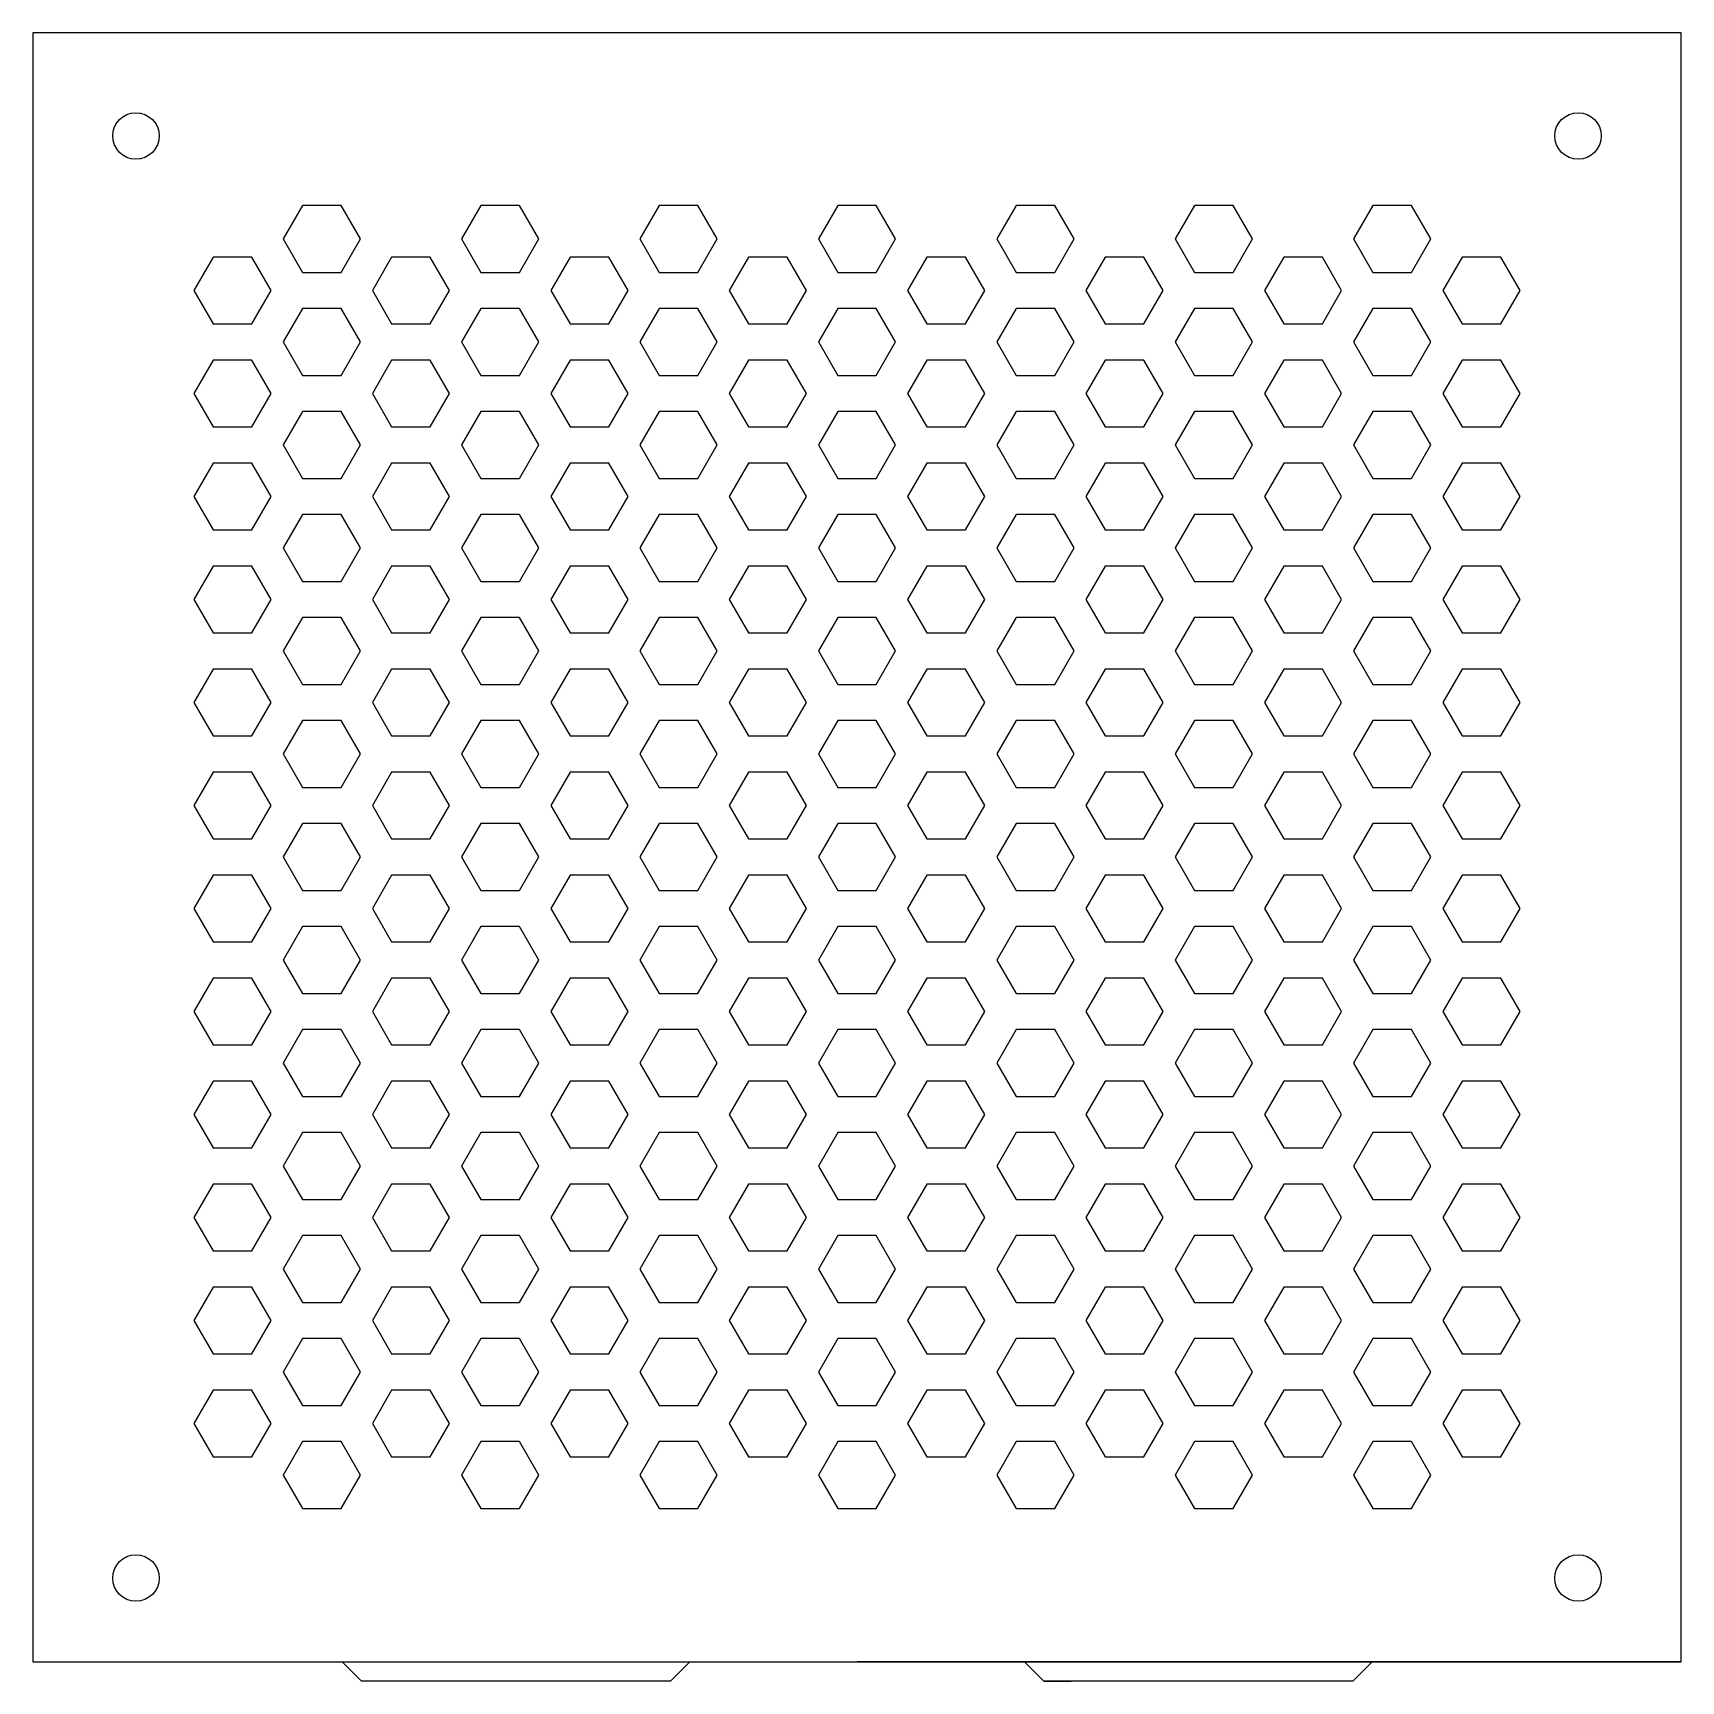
# Model space of a CAD drawing. Header units: inches. Extents: x 15 to 23, y 15 to 23.
import ezdxf

# ---------------------------------------------------------------- set-up
doc = ezdxf.new("R2010")
doc.units = ezdxf.units.IN
doc.layers.get('0').update_dxf_attribs({"linetype": 'CONTINUOUS'})

msp = doc.modelspace()

# ---------------------------------------------------------------- linework, layer by layer
for p, q in [((15, 23, -0.5), (15, 15.0937, -0.5)), ((23, 23, -0.5), (15, 23, -0.5)), ((23, 15.0937, -0.5), (23, 23, -0.5)), ((16.3082, 22.1624, -0.5), (16.2144, 22, -0.5)), ((16.4957, 22.1624, -0.5), (16.3082, 22.1624, -0.5)), ((16.5894, 22, -0.5), (16.4957, 22.1624, -0.5)), ((17.1742, 22.1624, -0.5), (17.0805, 22, -0.5)), ((17.3617, 22.1624, -0.5), (17.1742, 22.1624, -0.5)), ((17.4555, 22, -0.5), (17.3617, 22.1624, -0.5)), ((18.0402, 22.1624, -0.5), (17.9465, 22, -0.5)), ((18.2277, 22.1624, -0.5), (18.0402, 22.1624, -0.5)), ((18.3215, 22, -0.5), (18.2277, 22.1624, -0.5)), ((18.9063, 22.1624, -0.5), (18.8125, 22, -0.5)), ((19.0938, 22.1624, -0.5), (18.9063, 22.1624, -0.5)), ((19.1875, 22, -0.5), (19.0938, 22.1624, -0.5)), ((19.7723, 22.1624, -0.5), (19.6785, 22, -0.5)), ((19.9598, 22.1624, -0.5), (19.7723, 22.1624, -0.5)), ((20.0535, 22, -0.5), (19.9598, 22.1624, -0.5)), ((20.6383, 22.1624, -0.5), (20.5446, 22, -0.5)), ((20.8258, 22.1624, -0.5), (20.6383, 22.1624, -0.5)), ((20.9196, 22, -0.5), (20.8258, 22.1624, -0.5)), ((21.5043, 22.1624, -0.5), (21.4106, 22, -0.5)), ((21.6918, 22.1624, -0.5), (21.5043, 22.1624, -0.5)), ((21.7856, 22, -0.5), (21.6918, 22.1624, -0.5)), ((16.2144, 22, -0.5), (16.3082, 21.8376, -0.5)), ((16.4957, 21.8376, -0.5), (16.5894, 22, -0.5)), ((17.0805, 22, -0.5), (17.1742, 21.8376, -0.5)), ((17.3617, 21.8376, -0.5), (17.4555, 22, -0.5)), ((17.9465, 22, -0.5), (18.0402, 21.8376, -0.5)), ((18.2277, 21.8376, -0.5), (18.3215, 22, -0.5)), ((18.8125, 22, -0.5), (18.9063, 21.8376, -0.5)), ((19.0938, 21.8376, -0.5), (19.1875, 22, -0.5)), ((19.6785, 22, -0.5), (19.7723, 21.8376, -0.5)), ((19.9598, 21.8376, -0.5), (20.0535, 22, -0.5)), ((20.5446, 22, -0.5), (20.6383, 21.8376, -0.5)), ((20.8258, 21.8376, -0.5), (20.9196, 22, -0.5)), ((21.4106, 22, -0.5), (21.5043, 21.8376, -0.5)), ((21.6918, 21.8376, -0.5), (21.7856, 22, -0.5)), ((15.8752, 21.9124, -0.5), (15.7814, 21.75, -0.5)), ((16.0627, 21.9124, -0.5), (15.8752, 21.9124, -0.5)), ((16.1564, 21.75, -0.5), (16.0627, 21.9124, -0.5)), ((16.7412, 21.9124, -0.5), (16.6474, 21.75, -0.5)), ((16.9287, 21.9124, -0.5), (16.7412, 21.9124, -0.5)), ((17.0224, 21.75, -0.5), (16.9287, 21.9124, -0.5)), ((17.6072, 21.9124, -0.5), (17.5135, 21.75, -0.5)), ((17.7947, 21.9124, -0.5), (17.6072, 21.9124, -0.5)), ((17.8885, 21.75, -0.5), (17.7947, 21.9124, -0.5)), ((18.4732, 21.9124, -0.5), (18.3795, 21.75, -0.5)), ((18.6607, 21.9124, -0.5), (18.4732, 21.9124, -0.5)), ((18.7545, 21.75, -0.5), (18.6607, 21.9124, -0.5)), ((19.3393, 21.9124, -0.5), (19.2455, 21.75, -0.5)), ((19.5268, 21.9124, -0.5), (19.3393, 21.9124, -0.5)), ((19.6205, 21.75, -0.5), (19.5268, 21.9124, -0.5)), ((20.2053, 21.9124, -0.5), (20.1115, 21.75, -0.5)), ((20.3928, 21.9124, -0.5), (20.2053, 21.9124, -0.5)), ((20.4865, 21.75, -0.5), (20.3928, 21.9124, -0.5)), ((21.0713, 21.9124, -0.5), (20.9776, 21.75, -0.5)), ((21.2588, 21.9124, -0.5), (21.0713, 21.9124, -0.5)), ((21.3526, 21.75, -0.5), (21.2588, 21.9124, -0.5)), ((21.9373, 21.9124, -0.5), (21.8436, 21.75, -0.5)), ((22.1248, 21.9124, -0.5), (21.9373, 21.9124, -0.5)), ((22.2186, 21.75, -0.5), (22.1248, 21.9124, -0.5)), ((16.3082, 21.8376, -0.5), (16.4957, 21.8376, -0.5)), ((17.1742, 21.8376, -0.5), (17.3617, 21.8376, -0.5)), ((18.0402, 21.8376, -0.5), (18.2277, 21.8376, -0.5)), ((18.9063, 21.8376, -0.5), (19.0938, 21.8376, -0.5)), ((19.7723, 21.8376, -0.5), (19.9598, 21.8376, -0.5)), ((20.6383, 21.8376, -0.5), (20.8258, 21.8376, -0.5)), ((21.5043, 21.8376, -0.5), (21.6918, 21.8376, -0.5)), ((15.7814, 21.75, -0.5), (15.8752, 21.5876, -0.5)), ((16.0627, 21.5876, -0.5), (16.1564, 21.75, -0.5)), ((16.6474, 21.75, -0.5), (16.7412, 21.5876, -0.5)), ((16.9287, 21.5876, -0.5), (17.0224, 21.75, -0.5)), ((17.5135, 21.75, -0.5), (17.6072, 21.5876, -0.5)), ((17.7947, 21.5876, -0.5), (17.8885, 21.75, -0.5)), ((18.3795, 21.75, -0.5), (18.4732, 21.5876, -0.5)), ((18.6607, 21.5876, -0.5), (18.7545, 21.75, -0.5)), ((19.2455, 21.75, -0.5), (19.3393, 21.5876, -0.5)), ((19.5268, 21.5876, -0.5), (19.6205, 21.75, -0.5)), ((20.1115, 21.75, -0.5), (20.2053, 21.5876, -0.5)), ((20.3928, 21.5876, -0.5), (20.4865, 21.75, -0.5)), ((20.9776, 21.75, -0.5), (21.0713, 21.5876, -0.5)), ((21.2588, 21.5876, -0.5), (21.3526, 21.75, -0.5)), ((21.8436, 21.75, -0.5), (21.9373, 21.5876, -0.5)), ((22.1248, 21.5876, -0.5), (22.2186, 21.75, -0.5)), ((16.3082, 21.6624, -0.5), (16.2144, 21.5, -0.5)), ((16.4957, 21.6624, -0.5), (16.3082, 21.6624, -0.5)), ((16.5894, 21.5, -0.5), (16.4957, 21.6624, -0.5)), ((17.1742, 21.6624, -0.5), (17.0805, 21.5, -0.5)), ((17.3617, 21.6624, -0.5), (17.1742, 21.6624, -0.5)), ((17.4555, 21.5, -0.5), (17.3617, 21.6624, -0.5)), ((18.0402, 21.6624, -0.5), (17.9465, 21.5, -0.5)), ((18.2277, 21.6624, -0.5), (18.0402, 21.6624, -0.5)), ((18.3215, 21.5, -0.5), (18.2277, 21.6624, -0.5)), ((18.9063, 21.6624, -0.5), (18.8125, 21.5, -0.5)), ((19.0938, 21.6624, -0.5), (18.9063, 21.6624, -0.5)), ((19.1875, 21.5, -0.5), (19.0938, 21.6624, -0.5)), ((19.7723, 21.6624, -0.5), (19.6785, 21.5, -0.5)), ((19.9598, 21.6624, -0.5), (19.7723, 21.6624, -0.5)), ((20.0535, 21.5, -0.5), (19.9598, 21.6624, -0.5)), ((20.6383, 21.6624, -0.5), (20.5446, 21.5, -0.5)), ((20.8258, 21.6624, -0.5), (20.6383, 21.6624, -0.5)), ((20.9196, 21.5, -0.5), (20.8258, 21.6624, -0.5)), ((21.5043, 21.6624, -0.5), (21.4106, 21.5, -0.5)), ((21.6918, 21.6624, -0.5), (21.5043, 21.6624, -0.5)), ((21.7856, 21.5, -0.5), (21.6918, 21.6624, -0.5)), ((15.8752, 21.5876, -0.5), (16.0627, 21.5876, -0.5)), ((16.7412, 21.5876, -0.5), (16.9287, 21.5876, -0.5)), ((17.6072, 21.5876, -0.5), (17.7947, 21.5876, -0.5)), ((18.4732, 21.5876, -0.5), (18.6607, 21.5876, -0.5)), ((19.3393, 21.5876, -0.5), (19.5268, 21.5876, -0.5)), ((20.2053, 21.5876, -0.5), (20.3928, 21.5876, -0.5)), ((21.0713, 21.5876, -0.5), (21.2588, 21.5876, -0.5)), ((21.9373, 21.5876, -0.5), (22.1248, 21.5876, -0.5)), ((16.2144, 21.5, -0.5), (16.3082, 21.3376, -0.5)), ((16.4957, 21.3376, -0.5), (16.5894, 21.5, -0.5)), ((17.0805, 21.5, -0.5), (17.1742, 21.3376, -0.5)), ((17.3617, 21.3376, -0.5), (17.4555, 21.5, -0.5)), ((17.9465, 21.5, -0.5), (18.0402, 21.3376, -0.5)), ((18.2277, 21.3376, -0.5), (18.3215, 21.5, -0.5)), ((18.8125, 21.5, -0.5), (18.9063, 21.3376, -0.5)), ((19.0938, 21.3376, -0.5), (19.1875, 21.5, -0.5)), ((19.6785, 21.5, -0.5), (19.7723, 21.3376, -0.5)), ((19.9598, 21.3376, -0.5), (20.0535, 21.5, -0.5)), ((20.5446, 21.5, -0.5), (20.6383, 21.3376, -0.5)), ((20.8258, 21.3376, -0.5), (20.9196, 21.5, -0.5)), ((21.4106, 21.5, -0.5), (21.5043, 21.3376, -0.5)), ((21.6918, 21.3376, -0.5), (21.7856, 21.5, -0.5)), ((15.8752, 21.4124, -0.5), (15.7814, 21.25, -0.5)), ((16.0627, 21.4124, -0.5), (15.8752, 21.4124, -0.5)), ((16.1564, 21.25, -0.5), (16.0627, 21.4124, -0.5)), ((16.7412, 21.4124, -0.5), (16.6474, 21.25, -0.5)), ((16.9287, 21.4124, -0.5), (16.7412, 21.4124, -0.5)), ((17.0224, 21.25, -0.5), (16.9287, 21.4124, -0.5)), ((17.6072, 21.4124, -0.5), (17.5135, 21.25, -0.5)), ((17.7947, 21.4124, -0.5), (17.6072, 21.4124, -0.5)), ((17.8885, 21.25, -0.5), (17.7947, 21.4124, -0.5)), ((18.4732, 21.4124, -0.5), (18.3795, 21.25, -0.5)), ((18.6607, 21.4124, -0.5), (18.4732, 21.4124, -0.5)), ((18.7545, 21.25, -0.5), (18.6607, 21.4124, -0.5)), ((19.3393, 21.4124, -0.5), (19.2455, 21.25, -0.5)), ((19.5268, 21.4124, -0.5), (19.3393, 21.4124, -0.5)), ((19.6205, 21.25, -0.5), (19.5268, 21.4124, -0.5)), ((20.2053, 21.4124, -0.5), (20.1115, 21.25, -0.5)), ((20.3928, 21.4124, -0.5), (20.2053, 21.4124, -0.5)), ((20.4865, 21.25, -0.5), (20.3928, 21.4124, -0.5)), ((21.0713, 21.4124, -0.5), (20.9776, 21.25, -0.5)), ((21.2588, 21.4124, -0.5), (21.0713, 21.4124, -0.5)), ((21.3526, 21.25, -0.5), (21.2588, 21.4124, -0.5)), ((21.9373, 21.4124, -0.5), (21.8436, 21.25, -0.5)), ((22.1248, 21.4124, -0.5), (21.9373, 21.4124, -0.5)), ((22.2186, 21.25, -0.5), (22.1248, 21.4124, -0.5)), ((16.3082, 21.3376, -0.5), (16.4957, 21.3376, -0.5)), ((17.1742, 21.3376, -0.5), (17.3617, 21.3376, -0.5)), ((18.0402, 21.3376, -0.5), (18.2277, 21.3376, -0.5)), ((18.9063, 21.3376, -0.5), (19.0938, 21.3376, -0.5)), ((19.7723, 21.3376, -0.5), (19.9598, 21.3376, -0.5)), ((20.6383, 21.3376, -0.5), (20.8258, 21.3376, -0.5)), ((21.5043, 21.3376, -0.5), (21.6918, 21.3376, -0.5)), ((15.7814, 21.25, -0.5), (15.8752, 21.0876, -0.5)), ((16.0627, 21.0876, -0.5), (16.1564, 21.25, -0.5)), ((16.6474, 21.25, -0.5), (16.7412, 21.0876, -0.5)), ((16.9287, 21.0876, -0.5), (17.0224, 21.25, -0.5)), ((17.5135, 21.25, -0.5), (17.6072, 21.0876, -0.5)), ((17.7947, 21.0876, -0.5), (17.8885, 21.25, -0.5)), ((18.3795, 21.25, -0.5), (18.4732, 21.0876, -0.5)), ((18.6607, 21.0876, -0.5), (18.7545, 21.25, -0.5)), ((19.2455, 21.25, -0.5), (19.3393, 21.0876, -0.5)), ((19.5268, 21.0876, -0.5), (19.6205, 21.25, -0.5)), ((20.1115, 21.25, -0.5), (20.2053, 21.0876, -0.5)), ((20.3928, 21.0876, -0.5), (20.4865, 21.25, -0.5)), ((20.9776, 21.25, -0.5), (21.0713, 21.0876, -0.5)), ((21.2588, 21.0876, -0.5), (21.3526, 21.25, -0.5)), ((21.8436, 21.25, -0.5), (21.9373, 21.0876, -0.5)), ((22.1248, 21.0876, -0.5), (22.2186, 21.25, -0.5)), ((16.3082, 21.1624, -0.5), (16.2144, 21, -0.5)), ((16.4957, 21.1624, -0.5), (16.3082, 21.1624, -0.5)), ((16.5894, 21, -0.5), (16.4957, 21.1624, -0.5)), ((17.1742, 21.1624, -0.5), (17.0805, 21, -0.5)), ((17.3617, 21.1624, -0.5), (17.1742, 21.1624, -0.5)), ((17.4555, 21, -0.5), (17.3617, 21.1624, -0.5)), ((18.0402, 21.1624, -0.5), (17.9465, 21, -0.5)), ((18.2277, 21.1624, -0.5), (18.0402, 21.1624, -0.5)), ((18.3215, 21, -0.5), (18.2277, 21.1624, -0.5)), ((18.9063, 21.1624, -0.5), (18.8125, 21, -0.5)), ((19.0938, 21.1624, -0.5), (18.9063, 21.1624, -0.5)), ((19.1875, 21, -0.5), (19.0938, 21.1624, -0.5)), ((19.7723, 21.1624, -0.5), (19.6785, 21, -0.5)), ((19.9598, 21.1624, -0.5), (19.7723, 21.1624, -0.5)), ((20.0535, 21, -0.5), (19.9598, 21.1624, -0.5)), ((20.6383, 21.1624, -0.5), (20.5446, 21, -0.5)), ((20.8258, 21.1624, -0.5), (20.6383, 21.1624, -0.5)), ((20.9196, 21, -0.5), (20.8258, 21.1624, -0.5)), ((21.5043, 21.1624, -0.5), (21.4106, 21, -0.5)), ((21.6918, 21.1624, -0.5), (21.5043, 21.1624, -0.5)), ((21.7856, 21, -0.5), (21.6918, 21.1624, -0.5)), ((15.8752, 21.0876, -0.5), (16.0627, 21.0876, -0.5)), ((16.7412, 21.0876, -0.5), (16.9287, 21.0876, -0.5)), ((17.6072, 21.0876, -0.5), (17.7947, 21.0876, -0.5)), ((18.4732, 21.0876, -0.5), (18.6607, 21.0876, -0.5)), ((19.3393, 21.0876, -0.5), (19.5268, 21.0876, -0.5)), ((20.2053, 21.0876, -0.5), (20.3928, 21.0876, -0.5)), ((21.0713, 21.0876, -0.5), (21.2588, 21.0876, -0.5)), ((21.9373, 21.0876, -0.5), (22.1248, 21.0876, -0.5)), ((16.2144, 21, -0.5), (16.3082, 20.8376, -0.5)), ((16.4957, 20.8376, -0.5), (16.5894, 21, -0.5)), ((17.0805, 21, -0.5), (17.1742, 20.8376, -0.5)), ((17.3617, 20.8376, -0.5), (17.4555, 21, -0.5)), ((17.9465, 21, -0.5), (18.0402, 20.8376, -0.5)), ((18.2277, 20.8376, -0.5), (18.3215, 21, -0.5)), ((18.8125, 21, -0.5), (18.9063, 20.8376, -0.5)), ((19.0938, 20.8376, -0.5), (19.1875, 21, -0.5)), ((19.6785, 21, -0.5), (19.7723, 20.8376, -0.5)), ((19.9598, 20.8376, -0.5), (20.0535, 21, -0.5)), ((20.5446, 21, -0.5), (20.6383, 20.8376, -0.5)), ((20.8258, 20.8376, -0.5), (20.9196, 21, -0.5)), ((21.4106, 21, -0.5), (21.5043, 20.8376, -0.5)), ((21.6918, 20.8376, -0.5), (21.7856, 21, -0.5)), ((15.8752, 20.9124, -0.5), (15.7814, 20.75, -0.5)), ((16.0627, 20.9124, -0.5), (15.8752, 20.9124, -0.5)), ((16.1564, 20.75, -0.5), (16.0627, 20.9124, -0.5)), ((16.7412, 20.9124, -0.5), (16.6474, 20.75, -0.5)), ((16.9287, 20.9124, -0.5), (16.7412, 20.9124, -0.5)), ((17.0224, 20.75, -0.5), (16.9287, 20.9124, -0.5)), ((17.6072, 20.9124, -0.5), (17.5135, 20.75, -0.5)), ((17.7947, 20.9124, -0.5), (17.6072, 20.9124, -0.5)), ((17.8885, 20.75, -0.5), (17.7947, 20.9124, -0.5)), ((18.4732, 20.9124, -0.5), (18.3795, 20.75, -0.5)), ((18.6607, 20.9124, -0.5), (18.4732, 20.9124, -0.5)), ((18.7545, 20.75, -0.5), (18.6607, 20.9124, -0.5)), ((19.3393, 20.9124, -0.5), (19.2455, 20.75, -0.5)), ((19.5268, 20.9124, -0.5), (19.3393, 20.9124, -0.5)), ((19.6205, 20.75, -0.5), (19.5268, 20.9124, -0.5)), ((20.2053, 20.9124, -0.5), (20.1115, 20.75, -0.5)), ((20.3928, 20.9124, -0.5), (20.2053, 20.9124, -0.5)), ((20.4865, 20.75, -0.5), (20.3928, 20.9124, -0.5)), ((21.0713, 20.9124, -0.5), (20.9776, 20.75, -0.5)), ((21.2588, 20.9124, -0.5), (21.0713, 20.9124, -0.5)), ((21.3526, 20.75, -0.5), (21.2588, 20.9124, -0.5)), ((21.9373, 20.9124, -0.5), (21.8436, 20.75, -0.5)), ((22.1248, 20.9124, -0.5), (21.9373, 20.9124, -0.5)), ((22.2186, 20.75, -0.5), (22.1248, 20.9124, -0.5)), ((16.3082, 20.8376, -0.5), (16.4957, 20.8376, -0.5)), ((17.1742, 20.8376, -0.5), (17.3617, 20.8376, -0.5)), ((18.0402, 20.8376, -0.5), (18.2277, 20.8376, -0.5)), ((18.9063, 20.8376, -0.5), (19.0938, 20.8376, -0.5)), ((19.7723, 20.8376, -0.5), (19.9598, 20.8376, -0.5)), ((20.6383, 20.8376, -0.5), (20.8258, 20.8376, -0.5)), ((21.5043, 20.8376, -0.5), (21.6918, 20.8376, -0.5)), ((15.7814, 20.75, -0.5), (15.8752, 20.5876, -0.5)), ((16.0627, 20.5876, -0.5), (16.1564, 20.75, -0.5)), ((16.6474, 20.75, -0.5), (16.7412, 20.5876, -0.5)), ((16.9287, 20.5876, -0.5), (17.0224, 20.75, -0.5)), ((17.5135, 20.75, -0.5), (17.6072, 20.5876, -0.5)), ((17.7947, 20.5876, -0.5), (17.8885, 20.75, -0.5)), ((18.3795, 20.75, -0.5), (18.4732, 20.5876, -0.5)), ((18.6607, 20.5876, -0.5), (18.7545, 20.75, -0.5)), ((19.2455, 20.75, -0.5), (19.3393, 20.5876, -0.5)), ((19.5268, 20.5876, -0.5), (19.6205, 20.75, -0.5)), ((20.1115, 20.75, -0.5), (20.2053, 20.5876, -0.5)), ((20.3928, 20.5876, -0.5), (20.4865, 20.75, -0.5)), ((20.9776, 20.75, -0.5), (21.0713, 20.5876, -0.5)), ((21.2588, 20.5876, -0.5), (21.3526, 20.75, -0.5)), ((21.8436, 20.75, -0.5), (21.9373, 20.5876, -0.5)), ((22.1248, 20.5876, -0.5), (22.2186, 20.75, -0.5)), ((16.3082, 20.6624, -0.5), (16.2144, 20.5, -0.5)), ((16.4957, 20.6624, -0.5), (16.3082, 20.6624, -0.5)), ((16.5894, 20.5, -0.5), (16.4957, 20.6624, -0.5)), ((17.1742, 20.6624, -0.5), (17.0805, 20.5, -0.5)), ((17.3617, 20.6624, -0.5), (17.1742, 20.6624, -0.5)), ((17.4555, 20.5, -0.5), (17.3617, 20.6624, -0.5)), ((18.0402, 20.6624, -0.5), (17.9465, 20.5, -0.5)), ((18.2277, 20.6624, -0.5), (18.0402, 20.6624, -0.5)), ((18.3215, 20.5, -0.5), (18.2277, 20.6624, -0.5)), ((18.9063, 20.6624, -0.5), (18.8125, 20.5, -0.5)), ((19.0938, 20.6624, -0.5), (18.9063, 20.6624, -0.5)), ((19.1875, 20.5, -0.5), (19.0938, 20.6624, -0.5)), ((19.7723, 20.6624, -0.5), (19.6785, 20.5, -0.5)), ((19.9598, 20.6624, -0.5), (19.7723, 20.6624, -0.5)), ((20.0535, 20.5, -0.5), (19.9598, 20.6624, -0.5)), ((20.6383, 20.6624, -0.5), (20.5446, 20.5, -0.5)), ((20.8258, 20.6624, -0.5), (20.6383, 20.6624, -0.5)), ((20.9196, 20.5, -0.5), (20.8258, 20.6624, -0.5)), ((21.5043, 20.6624, -0.5), (21.4106, 20.5, -0.5)), ((21.6918, 20.6624, -0.5), (21.5043, 20.6624, -0.5)), ((21.7856, 20.5, -0.5), (21.6918, 20.6624, -0.5)), ((15.8752, 20.5876, -0.5), (16.0627, 20.5876, -0.5)), ((16.7412, 20.5876, -0.5), (16.9287, 20.5876, -0.5)), ((17.6072, 20.5876, -0.5), (17.7947, 20.5876, -0.5)), ((18.4732, 20.5876, -0.5), (18.6607, 20.5876, -0.5)), ((19.3393, 20.5876, -0.5), (19.5268, 20.5876, -0.5)), ((20.2053, 20.5876, -0.5), (20.3928, 20.5876, -0.5)), ((21.0713, 20.5876, -0.5), (21.2588, 20.5876, -0.5)), ((21.9373, 20.5876, -0.5), (22.1248, 20.5876, -0.5)), ((16.2144, 20.5, -0.5), (16.3082, 20.3376, -0.5)), ((16.4957, 20.3376, -0.5), (16.5894, 20.5, -0.5)), ((17.0805, 20.5, -0.5), (17.1742, 20.3376, -0.5)), ((17.3617, 20.3376, -0.5), (17.4555, 20.5, -0.5)), ((17.9465, 20.5, -0.5), (18.0402, 20.3376, -0.5)), ((18.2277, 20.3376, -0.5), (18.3215, 20.5, -0.5)), ((18.8125, 20.5, -0.5), (18.9063, 20.3376, -0.5)), ((19.0938, 20.3376, -0.5), (19.1875, 20.5, -0.5)), ((19.6785, 20.5, -0.5), (19.7723, 20.3376, -0.5)), ((19.9598, 20.3376, -0.5), (20.0535, 20.5, -0.5)), ((20.5446, 20.5, -0.5), (20.6383, 20.3376, -0.5)), ((20.8258, 20.3376, -0.5), (20.9196, 20.5, -0.5)), ((21.4106, 20.5, -0.5), (21.5043, 20.3376, -0.5)), ((21.6918, 20.3376, -0.5), (21.7856, 20.5, -0.5)), ((15.8752, 20.4124, -0.5), (15.7814, 20.25, -0.5)), ((16.0627, 20.4124, -0.5), (15.8752, 20.4124, -0.5)), ((16.1564, 20.25, -0.5), (16.0627, 20.4124, -0.5)), ((16.7412, 20.4124, -0.5), (16.6474, 20.25, -0.5)), ((16.9287, 20.4124, -0.5), (16.7412, 20.4124, -0.5)), ((17.0224, 20.25, -0.5), (16.9287, 20.4124, -0.5)), ((17.6072, 20.4124, -0.5), (17.5135, 20.25, -0.5)), ((17.7947, 20.4124, -0.5), (17.6072, 20.4124, -0.5)), ((17.8885, 20.25, -0.5), (17.7947, 20.4124, -0.5)), ((18.4732, 20.4124, -0.5), (18.3795, 20.25, -0.5)), ((18.6607, 20.4124, -0.5), (18.4732, 20.4124, -0.5)), ((18.7545, 20.25, -0.5), (18.6607, 20.4124, -0.5)), ((19.3393, 20.4124, -0.5), (19.2455, 20.25, -0.5)), ((19.5268, 20.4124, -0.5), (19.3393, 20.4124, -0.5)), ((19.6205, 20.25, -0.5), (19.5268, 20.4124, -0.5)), ((20.2053, 20.4124, -0.5), (20.1115, 20.25, -0.5)), ((20.3928, 20.4124, -0.5), (20.2053, 20.4124, -0.5)), ((20.4865, 20.25, -0.5), (20.3928, 20.4124, -0.5)), ((21.0713, 20.4124, -0.5), (20.9776, 20.25, -0.5)), ((21.2588, 20.4124, -0.5), (21.0713, 20.4124, -0.5)), ((21.3526, 20.25, -0.5), (21.2588, 20.4124, -0.5)), ((21.9373, 20.4124, -0.5), (21.8436, 20.25, -0.5)), ((22.1248, 20.4124, -0.5), (21.9373, 20.4124, -0.5)), ((22.2186, 20.25, -0.5), (22.1248, 20.4124, -0.5)), ((16.3082, 20.3376, -0.5), (16.4957, 20.3376, -0.5)), ((17.1742, 20.3376, -0.5), (17.3617, 20.3376, -0.5)), ((18.0402, 20.3376, -0.5), (18.2277, 20.3376, -0.5)), ((18.9063, 20.3376, -0.5), (19.0938, 20.3376, -0.5)), ((19.7723, 20.3376, -0.5), (19.9598, 20.3376, -0.5)), ((20.6383, 20.3376, -0.5), (20.8258, 20.3376, -0.5)), ((21.5043, 20.3376, -0.5), (21.6918, 20.3376, -0.5)), ((15.7814, 20.25, -0.5), (15.8752, 20.0876, -0.5)), ((16.0627, 20.0876, -0.5), (16.1564, 20.25, -0.5)), ((16.6474, 20.25, -0.5), (16.7412, 20.0876, -0.5)), ((16.9287, 20.0876, -0.5), (17.0224, 20.25, -0.5)), ((17.5135, 20.25, -0.5), (17.6072, 20.0876, -0.5)), ((17.7947, 20.0876, -0.5), (17.8885, 20.25, -0.5)), ((18.3795, 20.25, -0.5), (18.4732, 20.0876, -0.5)), ((18.6607, 20.0876, -0.5), (18.7545, 20.25, -0.5)), ((19.2455, 20.25, -0.5), (19.3393, 20.0876, -0.5)), ((19.5268, 20.0876, -0.5), (19.6205, 20.25, -0.5)), ((20.1115, 20.25, -0.5), (20.2053, 20.0876, -0.5)), ((20.3928, 20.0876, -0.5), (20.4865, 20.25, -0.5)), ((20.9776, 20.25, -0.5), (21.0713, 20.0876, -0.5)), ((21.2588, 20.0876, -0.5), (21.3526, 20.25, -0.5)), ((21.8436, 20.25, -0.5), (21.9373, 20.0876, -0.5)), ((22.1248, 20.0876, -0.5), (22.2186, 20.25, -0.5)), ((16.3082, 20.1624, -0.5), (16.2144, 20, -0.5)), ((16.4957, 20.1624, -0.5), (16.3082, 20.1624, -0.5)), ((16.5894, 20, -0.5), (16.4957, 20.1624, -0.5)), ((17.1742, 20.1624, -0.5), (17.0805, 20, -0.5)), ((17.3617, 20.1624, -0.5), (17.1742, 20.1624, -0.5)), ((17.4555, 20, -0.5), (17.3617, 20.1624, -0.5)), ((18.0402, 20.1624, -0.5), (17.9465, 20, -0.5)), ((18.2277, 20.1624, -0.5), (18.0402, 20.1624, -0.5)), ((18.3215, 20, -0.5), (18.2277, 20.1624, -0.5)), ((18.9063, 20.1624, -0.5), (18.8125, 20, -0.5)), ((19.0938, 20.1624, -0.5), (18.9063, 20.1624, -0.5)), ((19.1875, 20, -0.5), (19.0938, 20.1624, -0.5)), ((19.7723, 20.1624, -0.5), (19.6785, 20, -0.5)), ((19.9598, 20.1624, -0.5), (19.7723, 20.1624, -0.5)), ((20.0535, 20, -0.5), (19.9598, 20.1624, -0.5)), ((20.6383, 20.1624, -0.5), (20.5446, 20, -0.5)), ((20.8258, 20.1624, -0.5), (20.6383, 20.1624, -0.5)), ((20.9196, 20, -0.5), (20.8258, 20.1624, -0.5)), ((21.5043, 20.1624, -0.5), (21.4106, 20, -0.5)), ((21.6918, 20.1624, -0.5), (21.5043, 20.1624, -0.5)), ((21.7856, 20, -0.5), (21.6918, 20.1624, -0.5)), ((15.8752, 20.0876, -0.5), (16.0627, 20.0876, -0.5)), ((16.7412, 20.0876, -0.5), (16.9287, 20.0876, -0.5)), ((17.6072, 20.0876, -0.5), (17.7947, 20.0876, -0.5)), ((18.4732, 20.0876, -0.5), (18.6607, 20.0876, -0.5)), ((19.3393, 20.0876, -0.5), (19.5268, 20.0876, -0.5)), ((20.2053, 20.0876, -0.5), (20.3928, 20.0876, -0.5)), ((21.0713, 20.0876, -0.5), (21.2588, 20.0876, -0.5)), ((21.9373, 20.0876, -0.5), (22.1248, 20.0876, -0.5)), ((16.2144, 20, -0.5), (16.3082, 19.8376, -0.5)), ((16.4957, 19.8376, -0.5), (16.5894, 20, -0.5)), ((17.0805, 20, -0.5), (17.1742, 19.8376, -0.5)), ((17.3617, 19.8376, -0.5), (17.4555, 20, -0.5)), ((17.9465, 20, -0.5), (18.0402, 19.8376, -0.5)), ((18.2277, 19.8376, -0.5), (18.3215, 20, -0.5)), ((18.8125, 20, -0.5), (18.9063, 19.8376, -0.5)), ((19.0938, 19.8376, -0.5), (19.1875, 20, -0.5)), ((19.6785, 20, -0.5), (19.7723, 19.8376, -0.5)), ((19.9598, 19.8376, -0.5), (20.0535, 20, -0.5)), ((20.5446, 20, -0.5), (20.6383, 19.8376, -0.5)), ((20.8258, 19.8376, -0.5), (20.9196, 20, -0.5)), ((21.4106, 20, -0.5), (21.5043, 19.8376, -0.5)), ((21.6918, 19.8376, -0.5), (21.7856, 20, -0.5)), ((15.8752, 19.9124, -0.5), (15.7814, 19.75, -0.5)), ((16.0627, 19.9124, -0.5), (15.8752, 19.9124, -0.5)), ((16.1564, 19.75, -0.5), (16.0627, 19.9124, -0.5)), ((16.7412, 19.9124, -0.5), (16.6474, 19.75, -0.5)), ((16.9287, 19.9124, -0.5), (16.7412, 19.9124, -0.5)), ((17.0224, 19.75, -0.5), (16.9287, 19.9124, -0.5)), ((17.6072, 19.9124, -0.5), (17.5135, 19.75, -0.5)), ((17.7947, 19.9124, -0.5), (17.6072, 19.9124, -0.5)), ((17.8885, 19.75, -0.5), (17.7947, 19.9124, -0.5)), ((18.4732, 19.9124, -0.5), (18.3795, 19.75, -0.5)), ((18.6607, 19.9124, -0.5), (18.4732, 19.9124, -0.5)), ((18.7545, 19.75, -0.5), (18.6607, 19.9124, -0.5)), ((19.3393, 19.9124, -0.5), (19.2455, 19.75, -0.5)), ((19.5268, 19.9124, -0.5), (19.3393, 19.9124, -0.5)), ((19.6205, 19.75, -0.5), (19.5268, 19.9124, -0.5)), ((20.2053, 19.9124, -0.5), (20.1115, 19.75, -0.5)), ((20.3928, 19.9124, -0.5), (20.2053, 19.9124, -0.5)), ((20.4865, 19.75, -0.5), (20.3928, 19.9124, -0.5)), ((21.0713, 19.9124, -0.5), (20.9776, 19.75, -0.5)), ((21.2588, 19.9124, -0.5), (21.0713, 19.9124, -0.5)), ((21.3526, 19.75, -0.5), (21.2588, 19.9124, -0.5)), ((21.9373, 19.9124, -0.5), (21.8436, 19.75, -0.5)), ((22.1248, 19.9124, -0.5), (21.9373, 19.9124, -0.5)), ((22.2186, 19.75, -0.5), (22.1248, 19.9124, -0.5)), ((16.3082, 19.8376, -0.5), (16.4957, 19.8376, -0.5)), ((17.1742, 19.8376, -0.5), (17.3617, 19.8376, -0.5)), ((18.0402, 19.8376, -0.5), (18.2277, 19.8376, -0.5)), ((18.9063, 19.8376, -0.5), (19.0938, 19.8376, -0.5)), ((19.7723, 19.8376, -0.5), (19.9598, 19.8376, -0.5)), ((20.6383, 19.8376, -0.5), (20.8258, 19.8376, -0.5)), ((21.5043, 19.8376, -0.5), (21.6918, 19.8376, -0.5)), ((15.7814, 19.75, -0.5), (15.8752, 19.5876, -0.5)), ((16.0627, 19.5876, -0.5), (16.1564, 19.75, -0.5)), ((16.6474, 19.75, -0.5), (16.7412, 19.5876, -0.5)), ((16.9287, 19.5876, -0.5), (17.0224, 19.75, -0.5)), ((17.5135, 19.75, -0.5), (17.6072, 19.5876, -0.5)), ((17.7947, 19.5876, -0.5), (17.8885, 19.75, -0.5)), ((18.3795, 19.75, -0.5), (18.4732, 19.5876, -0.5)), ((18.6607, 19.5876, -0.5), (18.7545, 19.75, -0.5)), ((19.2455, 19.75, -0.5), (19.3393, 19.5876, -0.5)), ((19.5268, 19.5876, -0.5), (19.6205, 19.75, -0.5)), ((20.1115, 19.75, -0.5), (20.2053, 19.5876, -0.5)), ((20.3928, 19.5876, -0.5), (20.4865, 19.75, -0.5)), ((20.9776, 19.75, -0.5), (21.0713, 19.5876, -0.5)), ((21.2588, 19.5876, -0.5), (21.3526, 19.75, -0.5)), ((21.8436, 19.75, -0.5), (21.9373, 19.5876, -0.5)), ((22.1248, 19.5876, -0.5), (22.2186, 19.75, -0.5)), ((16.3082, 19.6624, -0.5), (16.2144, 19.5, -0.5)), ((16.4957, 19.6624, -0.5), (16.3082, 19.6624, -0.5)), ((16.5894, 19.5, -0.5), (16.4957, 19.6624, -0.5)), ((17.1742, 19.6624, -0.5), (17.0805, 19.5, -0.5)), ((17.3617, 19.6624, -0.5), (17.1742, 19.6624, -0.5)), ((17.4555, 19.5, -0.5), (17.3617, 19.6624, -0.5)), ((18.0402, 19.6624, -0.5), (17.9465, 19.5, -0.5)), ((18.2277, 19.6624, -0.5), (18.0402, 19.6624, -0.5)), ((18.3215, 19.5, -0.5), (18.2277, 19.6624, -0.5)), ((18.9063, 19.6624, -0.5), (18.8125, 19.5, -0.5)), ((19.0938, 19.6624, -0.5), (18.9063, 19.6624, -0.5)), ((19.1875, 19.5, -0.5), (19.0938, 19.6624, -0.5)), ((19.7723, 19.6624, -0.5), (19.6785, 19.5, -0.5)), ((19.9598, 19.6624, -0.5), (19.7723, 19.6624, -0.5)), ((20.0535, 19.5, -0.5), (19.9598, 19.6624, -0.5)), ((20.6383, 19.6624, -0.5), (20.5446, 19.5, -0.5)), ((20.8258, 19.6624, -0.5), (20.6383, 19.6624, -0.5)), ((20.9196, 19.5, -0.5), (20.8258, 19.6624, -0.5)), ((21.5043, 19.6624, -0.5), (21.4106, 19.5, -0.5)), ((21.6918, 19.6624, -0.5), (21.5043, 19.6624, -0.5)), ((21.7856, 19.5, -0.5), (21.6918, 19.6624, -0.5)), ((15.8752, 19.5876, -0.5), (16.0627, 19.5876, -0.5)), ((16.7412, 19.5876, -0.5), (16.9287, 19.5876, -0.5)), ((17.6072, 19.5876, -0.5), (17.7947, 19.5876, -0.5)), ((18.4732, 19.5876, -0.5), (18.6607, 19.5876, -0.5)), ((19.3393, 19.5876, -0.5), (19.5268, 19.5876, -0.5)), ((20.2053, 19.5876, -0.5), (20.3928, 19.5876, -0.5)), ((21.0713, 19.5876, -0.5), (21.2588, 19.5876, -0.5)), ((21.9373, 19.5876, -0.5), (22.1248, 19.5876, -0.5)), ((16.2144, 19.5, -0.5), (16.3082, 19.3376, -0.5)), ((16.4957, 19.3376, -0.5), (16.5894, 19.5, -0.5)), ((17.0805, 19.5, -0.5), (17.1742, 19.3376, -0.5)), ((17.3617, 19.3376, -0.5), (17.4555, 19.5, -0.5)), ((17.9465, 19.5, -0.5), (18.0402, 19.3376, -0.5)), ((18.2277, 19.3376, -0.5), (18.3215, 19.5, -0.5)), ((18.8125, 19.5, -0.5), (18.9063, 19.3376, -0.5)), ((19.0938, 19.3376, -0.5), (19.1875, 19.5, -0.5)), ((19.6785, 19.5, -0.5), (19.7723, 19.3376, -0.5)), ((19.9598, 19.3376, -0.5), (20.0535, 19.5, -0.5)), ((20.5446, 19.5, -0.5), (20.6383, 19.3376, -0.5)), ((20.8258, 19.3376, -0.5), (20.9196, 19.5, -0.5)), ((21.4106, 19.5, -0.5), (21.5043, 19.3376, -0.5)), ((21.6918, 19.3376, -0.5), (21.7856, 19.5, -0.5)), ((15.8752, 19.4124, -0.5), (15.7814, 19.25, -0.5)), ((16.0627, 19.4124, -0.5), (15.8752, 19.4124, -0.5)), ((16.1564, 19.25, -0.5), (16.0627, 19.4124, -0.5)), ((16.7412, 19.4124, -0.5), (16.6474, 19.25, -0.5)), ((16.9287, 19.4124, -0.5), (16.7412, 19.4124, -0.5)), ((17.0224, 19.25, -0.5), (16.9287, 19.4124, -0.5)), ((17.6072, 19.4124, -0.5), (17.5135, 19.25, -0.5)), ((17.7947, 19.4124, -0.5), (17.6072, 19.4124, -0.5)), ((17.8885, 19.25, -0.5), (17.7947, 19.4124, -0.5)), ((18.4732, 19.4124, -0.5), (18.3795, 19.25, -0.5)), ((18.6607, 19.4124, -0.5), (18.4732, 19.4124, -0.5)), ((18.7545, 19.25, -0.5), (18.6607, 19.4124, -0.5)), ((19.3393, 19.4124, -0.5), (19.2455, 19.25, -0.5)), ((19.5268, 19.4124, -0.5), (19.3393, 19.4124, -0.5)), ((19.6205, 19.25, -0.5), (19.5268, 19.4124, -0.5)), ((20.2053, 19.4124, -0.5), (20.1115, 19.25, -0.5)), ((20.3928, 19.4124, -0.5), (20.2053, 19.4124, -0.5)), ((20.4865, 19.25, -0.5), (20.3928, 19.4124, -0.5)), ((21.0713, 19.4124, -0.5), (20.9776, 19.25, -0.5)), ((21.2588, 19.4124, -0.5), (21.0713, 19.4124, -0.5)), ((21.3526, 19.25, -0.5), (21.2588, 19.4124, -0.5)), ((21.9373, 19.4124, -0.5), (21.8436, 19.25, -0.5)), ((22.1248, 19.4124, -0.5), (21.9373, 19.4124, -0.5)), ((22.2186, 19.25, -0.5), (22.1248, 19.4124, -0.5)), ((16.3082, 19.3376, -0.5), (16.4957, 19.3376, -0.5)), ((17.1742, 19.3376, -0.5), (17.3617, 19.3376, -0.5)), ((18.0402, 19.3376, -0.5), (18.2277, 19.3376, -0.5)), ((18.9063, 19.3376, -0.5), (19.0938, 19.3376, -0.5)), ((19.7723, 19.3376, -0.5), (19.9598, 19.3376, -0.5)), ((20.6383, 19.3376, -0.5), (20.8258, 19.3376, -0.5)), ((21.5043, 19.3376, -0.5), (21.6918, 19.3376, -0.5)), ((15.7814, 19.25, -0.5), (15.8752, 19.0876, -0.5)), ((16.0627, 19.0876, -0.5), (16.1564, 19.25, -0.5)), ((16.6474, 19.25, -0.5), (16.7412, 19.0876, -0.5)), ((16.9287, 19.0876, -0.5), (17.0224, 19.25, -0.5)), ((17.5135, 19.25, -0.5), (17.6072, 19.0876, -0.5)), ((17.7947, 19.0876, -0.5), (17.8885, 19.25, -0.5)), ((18.3795, 19.25, -0.5), (18.4732, 19.0876, -0.5)), ((18.6607, 19.0876, -0.5), (18.7545, 19.25, -0.5)), ((19.2455, 19.25, -0.5), (19.3393, 19.0876, -0.5)), ((19.5268, 19.0876, -0.5), (19.6205, 19.25, -0.5)), ((20.1115, 19.25, -0.5), (20.2053, 19.0876, -0.5)), ((20.3928, 19.0876, -0.5), (20.4865, 19.25, -0.5)), ((20.9776, 19.25, -0.5), (21.0713, 19.0876, -0.5)), ((21.2588, 19.0876, -0.5), (21.3526, 19.25, -0.5)), ((21.8436, 19.25, -0.5), (21.9373, 19.0876, -0.5)), ((22.1248, 19.0876, -0.5), (22.2186, 19.25, -0.5)), ((16.3082, 19.1624, -0.5), (16.2144, 19, -0.5)), ((16.4957, 19.1624, -0.5), (16.3082, 19.1624, -0.5)), ((16.5894, 19, -0.5), (16.4957, 19.1624, -0.5)), ((17.1742, 19.1624, -0.5), (17.0805, 19, -0.5)), ((17.3617, 19.1624, -0.5), (17.1742, 19.1624, -0.5)), ((17.4555, 19, -0.5), (17.3617, 19.1624, -0.5)), ((18.0402, 19.1624, -0.5), (17.9465, 19, -0.5)), ((18.2277, 19.1624, -0.5), (18.0402, 19.1624, -0.5)), ((18.3215, 19, -0.5), (18.2277, 19.1624, -0.5)), ((18.9063, 19.1624, -0.5), (18.8125, 19, -0.5)), ((19.0938, 19.1624, -0.5), (18.9063, 19.1624, -0.5)), ((19.1875, 19, -0.5), (19.0938, 19.1624, -0.5)), ((19.7723, 19.1624, -0.5), (19.6785, 19, -0.5)), ((19.9598, 19.1624, -0.5), (19.7723, 19.1624, -0.5)), ((20.0535, 19, -0.5), (19.9598, 19.1624, -0.5)), ((20.6383, 19.1624, -0.5), (20.5446, 19, -0.5)), ((20.8258, 19.1624, -0.5), (20.6383, 19.1624, -0.5)), ((20.9196, 19, -0.5), (20.8258, 19.1624, -0.5)), ((21.5043, 19.1624, -0.5), (21.4106, 19, -0.5)), ((21.6918, 19.1624, -0.5), (21.5043, 19.1624, -0.5)), ((21.7856, 19, -0.5), (21.6918, 19.1624, -0.5)), ((15.8752, 19.0876, -0.5), (16.0627, 19.0876, -0.5)), ((16.7412, 19.0876, -0.5), (16.9287, 19.0876, -0.5)), ((17.6072, 19.0876, -0.5), (17.7947, 19.0876, -0.5)), ((18.4732, 19.0876, -0.5), (18.6607, 19.0876, -0.5)), ((19.3393, 19.0876, -0.5), (19.5268, 19.0876, -0.5)), ((20.2053, 19.0876, -0.5), (20.3928, 19.0876, -0.5)), ((21.0713, 19.0876, -0.5), (21.2588, 19.0876, -0.5)), ((21.9373, 19.0876, -0.5), (22.1248, 19.0876, -0.5)), ((16.2144, 19, -0.5), (16.3082, 18.8376, -0.5)), ((16.4957, 18.8376, -0.5), (16.5894, 19, -0.5)), ((17.0805, 19, -0.5), (17.1742, 18.8376, -0.5)), ((17.3617, 18.8376, -0.5), (17.4555, 19, -0.5)), ((17.9465, 19, -0.5), (18.0402, 18.8376, -0.5)), ((18.2277, 18.8376, -0.5), (18.3215, 19, -0.5)), ((18.8125, 19, -0.5), (18.9063, 18.8376, -0.5)), ((19.0938, 18.8376, -0.5), (19.1875, 19, -0.5)), ((19.6785, 19, -0.5), (19.7723, 18.8376, -0.5)), ((19.9598, 18.8376, -0.5), (20.0535, 19, -0.5)), ((20.5446, 19, -0.5), (20.6383, 18.8376, -0.5)), ((20.8258, 18.8376, -0.5), (20.9196, 19, -0.5)), ((21.4106, 19, -0.5), (21.5043, 18.8376, -0.5)), ((21.6918, 18.8376, -0.5), (21.7856, 19, -0.5)), ((15.8752, 18.9124, -0.5), (15.7814, 18.75, -0.5)), ((16.0627, 18.9124, -0.5), (15.8752, 18.9124, -0.5)), ((16.1564, 18.75, -0.5), (16.0627, 18.9124, -0.5)), ((16.7412, 18.9124, -0.5), (16.6474, 18.75, -0.5)), ((16.9287, 18.9124, -0.5), (16.7412, 18.9124, -0.5)), ((17.0224, 18.75, -0.5), (16.9287, 18.9124, -0.5)), ((17.6072, 18.9124, -0.5), (17.5135, 18.75, -0.5)), ((17.7947, 18.9124, -0.5), (17.6072, 18.9124, -0.5)), ((17.8885, 18.75, -0.5), (17.7947, 18.9124, -0.5)), ((18.4732, 18.9124, -0.5), (18.3795, 18.75, -0.5)), ((18.6607, 18.9124, -0.5), (18.4732, 18.9124, -0.5)), ((18.7545, 18.75, -0.5), (18.6607, 18.9124, -0.5)), ((19.3393, 18.9124, -0.5), (19.2455, 18.75, -0.5)), ((19.5268, 18.9124, -0.5), (19.3393, 18.9124, -0.5)), ((19.6205, 18.75, -0.5), (19.5268, 18.9124, -0.5)), ((20.2053, 18.9124, -0.5), (20.1115, 18.75, -0.5)), ((20.3928, 18.9124, -0.5), (20.2053, 18.9124, -0.5)), ((20.4865, 18.75, -0.5), (20.3928, 18.9124, -0.5)), ((21.0713, 18.9124, -0.5), (20.9776, 18.75, -0.5)), ((21.2588, 18.9124, -0.5), (21.0713, 18.9124, -0.5)), ((21.3526, 18.75, -0.5), (21.2588, 18.9124, -0.5)), ((21.9373, 18.9124, -0.5), (21.8436, 18.75, -0.5)), ((22.1248, 18.9124, -0.5), (21.9373, 18.9124, -0.5)), ((22.2186, 18.75, -0.5), (22.1248, 18.9124, -0.5)), ((16.3082, 18.8376, -0.5), (16.4957, 18.8376, -0.5)), ((17.1742, 18.8376, -0.5), (17.3617, 18.8376, -0.5)), ((18.0402, 18.8376, -0.5), (18.2277, 18.8376, -0.5)), ((18.9063, 18.8376, -0.5), (19.0938, 18.8376, -0.5)), ((19.7723, 18.8376, -0.5), (19.9598, 18.8376, -0.5)), ((20.6383, 18.8376, -0.5), (20.8258, 18.8376, -0.5)), ((21.5043, 18.8376, -0.5), (21.6918, 18.8376, -0.5)), ((15.7814, 18.75, -0.5), (15.8752, 18.5876, -0.5)), ((16.0627, 18.5876, -0.5), (16.1564, 18.75, -0.5)), ((16.6474, 18.75, -0.5), (16.7412, 18.5876, -0.5)), ((16.9287, 18.5876, -0.5), (17.0224, 18.75, -0.5)), ((17.5135, 18.75, -0.5), (17.6072, 18.5876, -0.5)), ((17.7947, 18.5876, -0.5), (17.8885, 18.75, -0.5)), ((18.3795, 18.75, -0.5), (18.4732, 18.5876, -0.5)), ((18.6607, 18.5876, -0.5), (18.7545, 18.75, -0.5)), ((19.2455, 18.75, -0.5), (19.3393, 18.5876, -0.5)), ((19.5268, 18.5876, -0.5), (19.6205, 18.75, -0.5)), ((20.1115, 18.75, -0.5), (20.2053, 18.5876, -0.5)), ((20.3928, 18.5876, -0.5), (20.4865, 18.75, -0.5)), ((20.9776, 18.75, -0.5), (21.0713, 18.5876, -0.5)), ((21.2588, 18.5876, -0.5), (21.3526, 18.75, -0.5)), ((21.8436, 18.75, -0.5), (21.9373, 18.5876, -0.5)), ((22.1248, 18.5876, -0.5), (22.2186, 18.75, -0.5)), ((16.3082, 18.6624, -0.5), (16.2144, 18.5, -0.5)), ((16.4957, 18.6624, -0.5), (16.3082, 18.6624, -0.5)), ((16.5894, 18.5, -0.5), (16.4957, 18.6624, -0.5)), ((17.1742, 18.6624, -0.5), (17.0805, 18.5, -0.5)), ((17.3617, 18.6624, -0.5), (17.1742, 18.6624, -0.5)), ((17.4555, 18.5, -0.5), (17.3617, 18.6624, -0.5)), ((18.0402, 18.6624, -0.5), (17.9465, 18.5, -0.5)), ((18.2277, 18.6624, -0.5), (18.0402, 18.6624, -0.5)), ((18.3215, 18.5, -0.5), (18.2277, 18.6624, -0.5)), ((18.9063, 18.6624, -0.5), (18.8125, 18.5, -0.5)), ((19.0938, 18.6624, -0.5), (18.9063, 18.6624, -0.5)), ((19.1875, 18.5, -0.5), (19.0938, 18.6624, -0.5)), ((19.7723, 18.6624, -0.5), (19.6785, 18.5, -0.5)), ((19.9598, 18.6624, -0.5), (19.7723, 18.6624, -0.5)), ((20.0535, 18.5, -0.5), (19.9598, 18.6624, -0.5)), ((20.6383, 18.6624, -0.5), (20.5446, 18.5, -0.5)), ((20.8258, 18.6624, -0.5), (20.6383, 18.6624, -0.5)), ((20.9196, 18.5, -0.5), (20.8258, 18.6624, -0.5)), ((21.5043, 18.6624, -0.5), (21.4106, 18.5, -0.5)), ((21.6918, 18.6624, -0.5), (21.5043, 18.6624, -0.5)), ((21.7856, 18.5, -0.5), (21.6918, 18.6624, -0.5)), ((15.8752, 18.5876, -0.5), (16.0627, 18.5876, -0.5)), ((16.7412, 18.5876, -0.5), (16.9287, 18.5876, -0.5)), ((17.6072, 18.5876, -0.5), (17.7947, 18.5876, -0.5)), ((18.4732, 18.5876, -0.5), (18.6607, 18.5876, -0.5)), ((19.3393, 18.5876, -0.5), (19.5268, 18.5876, -0.5)), ((20.2053, 18.5876, -0.5), (20.3928, 18.5876, -0.5)), ((21.0713, 18.5876, -0.5), (21.2588, 18.5876, -0.5)), ((21.9373, 18.5876, -0.5), (22.1248, 18.5876, -0.5)), ((16.2144, 18.5, -0.5), (16.3082, 18.3376, -0.5)), ((16.4957, 18.3376, -0.5), (16.5894, 18.5, -0.5)), ((17.0805, 18.5, -0.5), (17.1742, 18.3376, -0.5)), ((17.3617, 18.3376, -0.5), (17.4555, 18.5, -0.5)), ((17.9465, 18.5, -0.5), (18.0402, 18.3376, -0.5)), ((18.2277, 18.3376, -0.5), (18.3215, 18.5, -0.5)), ((18.8125, 18.5, -0.5), (18.9063, 18.3376, -0.5)), ((19.0938, 18.3376, -0.5), (19.1875, 18.5, -0.5)), ((19.6785, 18.5, -0.5), (19.7723, 18.3376, -0.5)), ((19.9598, 18.3376, -0.5), (20.0535, 18.5, -0.5)), ((20.5446, 18.5, -0.5), (20.6383, 18.3376, -0.5)), ((20.8258, 18.3376, -0.5), (20.9196, 18.5, -0.5)), ((21.4106, 18.5, -0.5), (21.5043, 18.3376, -0.5)), ((21.6918, 18.3376, -0.5), (21.7856, 18.5, -0.5)), ((15.8752, 18.4124, -0.5), (15.7814, 18.25, -0.5)), ((16.0627, 18.4124, -0.5), (15.8752, 18.4124, -0.5)), ((16.1564, 18.25, -0.5), (16.0627, 18.4124, -0.5)), ((16.7412, 18.4124, -0.5), (16.6474, 18.25, -0.5)), ((16.9287, 18.4124, -0.5), (16.7412, 18.4124, -0.5)), ((17.0224, 18.25, -0.5), (16.9287, 18.4124, -0.5)), ((17.6072, 18.4124, -0.5), (17.5135, 18.25, -0.5)), ((17.7947, 18.4124, -0.5), (17.6072, 18.4124, -0.5)), ((17.8885, 18.25, -0.5), (17.7947, 18.4124, -0.5)), ((18.4732, 18.4124, -0.5), (18.3795, 18.25, -0.5)), ((18.6607, 18.4124, -0.5), (18.4732, 18.4124, -0.5)), ((18.7545, 18.25, -0.5), (18.6607, 18.4124, -0.5)), ((19.3393, 18.4124, -0.5), (19.2455, 18.25, -0.5)), ((19.5268, 18.4124, -0.5), (19.3393, 18.4124, -0.5)), ((19.6205, 18.25, -0.5), (19.5268, 18.4124, -0.5)), ((20.2053, 18.4124, -0.5), (20.1115, 18.25, -0.5)), ((20.3928, 18.4124, -0.5), (20.2053, 18.4124, -0.5)), ((20.4865, 18.25, -0.5), (20.3928, 18.4124, -0.5)), ((21.0713, 18.4124, -0.5), (20.9776, 18.25, -0.5)), ((21.2588, 18.4124, -0.5), (21.0713, 18.4124, -0.5)), ((21.3526, 18.25, -0.5), (21.2588, 18.4124, -0.5)), ((21.9373, 18.4124, -0.5), (21.8436, 18.25, -0.5)), ((22.1248, 18.4124, -0.5), (21.9373, 18.4124, -0.5)), ((22.2186, 18.25, -0.5), (22.1248, 18.4124, -0.5)), ((16.3082, 18.3376, -0.5), (16.4957, 18.3376, -0.5)), ((17.1742, 18.3376, -0.5), (17.3617, 18.3376, -0.5)), ((18.0402, 18.3376, -0.5), (18.2277, 18.3376, -0.5)), ((18.9063, 18.3376, -0.5), (19.0938, 18.3376, -0.5)), ((19.7723, 18.3376, -0.5), (19.9598, 18.3376, -0.5)), ((20.6383, 18.3376, -0.5), (20.8258, 18.3376, -0.5)), ((21.5043, 18.3376, -0.5), (21.6918, 18.3376, -0.5)), ((15.7814, 18.25, -0.5), (15.8752, 18.0876, -0.5)), ((16.0627, 18.0876, -0.5), (16.1564, 18.25, -0.5)), ((16.6474, 18.25, -0.5), (16.7412, 18.0876, -0.5)), ((16.9287, 18.0876, -0.5), (17.0224, 18.25, -0.5)), ((17.5135, 18.25, -0.5), (17.6072, 18.0876, -0.5)), ((17.7947, 18.0876, -0.5), (17.8885, 18.25, -0.5)), ((18.3795, 18.25, -0.5), (18.4732, 18.0876, -0.5)), ((18.6607, 18.0876, -0.5), (18.7545, 18.25, -0.5)), ((19.2455, 18.25, -0.5), (19.3393, 18.0876, -0.5)), ((19.5268, 18.0876, -0.5), (19.6205, 18.25, -0.5)), ((20.1115, 18.25, -0.5), (20.2053, 18.0876, -0.5)), ((20.3928, 18.0876, -0.5), (20.4865, 18.25, -0.5)), ((20.9776, 18.25, -0.5), (21.0713, 18.0876, -0.5)), ((21.2588, 18.0876, -0.5), (21.3526, 18.25, -0.5)), ((21.8436, 18.25, -0.5), (21.9373, 18.0876, -0.5)), ((22.1248, 18.0876, -0.5), (22.2186, 18.25, -0.5)), ((16.3082, 18.1624, -0.5), (16.2144, 18, -0.5)), ((16.4957, 18.1624, -0.5), (16.3082, 18.1624, -0.5)), ((16.5894, 18, -0.5), (16.4957, 18.1624, -0.5)), ((17.1742, 18.1624, -0.5), (17.0805, 18, -0.5)), ((17.3617, 18.1624, -0.5), (17.1742, 18.1624, -0.5)), ((17.4555, 18, -0.5), (17.3617, 18.1624, -0.5)), ((18.0402, 18.1624, -0.5), (17.9465, 18, -0.5)), ((18.2277, 18.1624, -0.5), (18.0402, 18.1624, -0.5)), ((18.3215, 18, -0.5), (18.2277, 18.1624, -0.5)), ((18.9063, 18.1624, -0.5), (18.8125, 18, -0.5)), ((19.0938, 18.1624, -0.5), (18.9063, 18.1624, -0.5)), ((19.1875, 18, -0.5), (19.0938, 18.1624, -0.5)), ((19.7723, 18.1624, -0.5), (19.6785, 18, -0.5)), ((19.9598, 18.1624, -0.5), (19.7723, 18.1624, -0.5)), ((20.0535, 18, -0.5), (19.9598, 18.1624, -0.5)), ((20.6383, 18.1624, -0.5), (20.5446, 18, -0.5)), ((20.8258, 18.1624, -0.5), (20.6383, 18.1624, -0.5)), ((20.9196, 18, -0.5), (20.8258, 18.1624, -0.5)), ((21.5043, 18.1624, -0.5), (21.4106, 18, -0.5)), ((21.6918, 18.1624, -0.5), (21.5043, 18.1624, -0.5)), ((21.7856, 18, -0.5), (21.6918, 18.1624, -0.5)), ((15.8752, 18.0876, -0.5), (16.0627, 18.0876, -0.5)), ((16.7412, 18.0876, -0.5), (16.9287, 18.0876, -0.5)), ((17.6072, 18.0876, -0.5), (17.7947, 18.0876, -0.5)), ((18.4732, 18.0876, -0.5), (18.6607, 18.0876, -0.5)), ((19.3393, 18.0876, -0.5), (19.5268, 18.0876, -0.5)), ((20.2053, 18.0876, -0.5), (20.3928, 18.0876, -0.5)), ((21.0713, 18.0876, -0.5), (21.2588, 18.0876, -0.5)), ((21.9373, 18.0876, -0.5), (22.1248, 18.0876, -0.5)), ((16.2144, 18, -0.5), (16.3082, 17.8376, -0.5)), ((16.4957, 17.8376, -0.5), (16.5894, 18, -0.5)), ((17.0805, 18, -0.5), (17.1742, 17.8376, -0.5)), ((17.3617, 17.8376, -0.5), (17.4555, 18, -0.5)), ((17.9465, 18, -0.5), (18.0402, 17.8376, -0.5)), ((18.2277, 17.8376, -0.5), (18.3215, 18, -0.5)), ((18.8125, 18, -0.5), (18.9063, 17.8376, -0.5)), ((19.0938, 17.8376, -0.5), (19.1875, 18, -0.5)), ((19.6785, 18, -0.5), (19.7723, 17.8376, -0.5)), ((19.9598, 17.8376, -0.5), (20.0535, 18, -0.5)), ((20.5446, 18, -0.5), (20.6383, 17.8376, -0.5)), ((20.8258, 17.8376, -0.5), (20.9196, 18, -0.5)), ((21.4106, 18, -0.5), (21.5043, 17.8376, -0.5)), ((21.6918, 17.8376, -0.5), (21.7856, 18, -0.5)), ((15.8752, 17.9124, -0.5), (15.7814, 17.75, -0.5)), ((16.0627, 17.9124, -0.5), (15.8752, 17.9124, -0.5)), ((16.1564, 17.75, -0.5), (16.0627, 17.9124, -0.5)), ((16.7412, 17.9124, -0.5), (16.6474, 17.75, -0.5)), ((16.9287, 17.9124, -0.5), (16.7412, 17.9124, -0.5)), ((17.0224, 17.75, -0.5), (16.9287, 17.9124, -0.5)), ((17.6072, 17.9124, -0.5), (17.5135, 17.75, -0.5)), ((17.7947, 17.9124, -0.5), (17.6072, 17.9124, -0.5)), ((17.8885, 17.75, -0.5), (17.7947, 17.9124, -0.5)), ((18.4732, 17.9124, -0.5), (18.3795, 17.75, -0.5)), ((18.6607, 17.9124, -0.5), (18.4732, 17.9124, -0.5)), ((18.7545, 17.75, -0.5), (18.6607, 17.9124, -0.5)), ((19.3393, 17.9124, -0.5), (19.2455, 17.75, -0.5)), ((19.5268, 17.9124, -0.5), (19.3393, 17.9124, -0.5)), ((19.6205, 17.75, -0.5), (19.5268, 17.9124, -0.5)), ((20.2053, 17.9124, -0.5), (20.1115, 17.75, -0.5)), ((20.3928, 17.9124, -0.5), (20.2053, 17.9124, -0.5)), ((20.4865, 17.75, -0.5), (20.3928, 17.9124, -0.5)), ((21.0713, 17.9124, -0.5), (20.9776, 17.75, -0.5)), ((21.2588, 17.9124, -0.5), (21.0713, 17.9124, -0.5)), ((21.3526, 17.75, -0.5), (21.2588, 17.9124, -0.5)), ((21.9373, 17.9124, -0.5), (21.8436, 17.75, -0.5)), ((22.1248, 17.9124, -0.5), (21.9373, 17.9124, -0.5)), ((22.2186, 17.75, -0.5), (22.1248, 17.9124, -0.5)), ((16.3082, 17.8376, -0.5), (16.4957, 17.8376, -0.5)), ((17.1742, 17.8376, -0.5), (17.3617, 17.8376, -0.5)), ((18.0402, 17.8376, -0.5), (18.2277, 17.8376, -0.5)), ((18.9063, 17.8376, -0.5), (19.0938, 17.8376, -0.5)), ((19.7723, 17.8376, -0.5), (19.9598, 17.8376, -0.5)), ((20.6383, 17.8376, -0.5), (20.8258, 17.8376, -0.5)), ((21.5043, 17.8376, -0.5), (21.6918, 17.8376, -0.5)), ((15.7814, 17.75, -0.5), (15.8752, 17.5876, -0.5)), ((16.0627, 17.5876, -0.5), (16.1564, 17.75, -0.5)), ((16.6474, 17.75, -0.5), (16.7412, 17.5876, -0.5)), ((16.9287, 17.5876, -0.5), (17.0224, 17.75, -0.5)), ((17.5135, 17.75, -0.5), (17.6072, 17.5876, -0.5)), ((17.7947, 17.5876, -0.5), (17.8885, 17.75, -0.5)), ((18.3795, 17.75, -0.5), (18.4732, 17.5876, -0.5)), ((18.6607, 17.5876, -0.5), (18.7545, 17.75, -0.5)), ((19.2455, 17.75, -0.5), (19.3393, 17.5876, -0.5)), ((19.5268, 17.5876, -0.5), (19.6205, 17.75, -0.5)), ((20.1115, 17.75, -0.5), (20.2053, 17.5876, -0.5)), ((20.3928, 17.5876, -0.5), (20.4865, 17.75, -0.5)), ((20.9776, 17.75, -0.5), (21.0713, 17.5876, -0.5)), ((21.2588, 17.5876, -0.5), (21.3526, 17.75, -0.5)), ((21.8436, 17.75, -0.5), (21.9373, 17.5876, -0.5)), ((22.1248, 17.5876, -0.5), (22.2186, 17.75, -0.5)), ((16.3082, 17.6624, -0.5), (16.2144, 17.5, -0.5)), ((16.4957, 17.6624, -0.5), (16.3082, 17.6624, -0.5)), ((16.5894, 17.5, -0.5), (16.4957, 17.6624, -0.5)), ((17.1742, 17.6624, -0.5), (17.0805, 17.5, -0.5)), ((17.3617, 17.6624, -0.5), (17.1742, 17.6624, -0.5)), ((17.4555, 17.5, -0.5), (17.3617, 17.6624, -0.5)), ((18.0402, 17.6624, -0.5), (17.9465, 17.5, -0.5)), ((18.2277, 17.6624, -0.5), (18.0402, 17.6624, -0.5)), ((18.3215, 17.5, -0.5), (18.2277, 17.6624, -0.5)), ((18.9063, 17.6624, -0.5), (18.8125, 17.5, -0.5)), ((19.0938, 17.6624, -0.5), (18.9063, 17.6624, -0.5)), ((19.1875, 17.5, -0.5), (19.0938, 17.6624, -0.5)), ((19.7723, 17.6624, -0.5), (19.6785, 17.5, -0.5)), ((19.9598, 17.6624, -0.5), (19.7723, 17.6624, -0.5)), ((20.0535, 17.5, -0.5), (19.9598, 17.6624, -0.5)), ((20.6383, 17.6624, -0.5), (20.5446, 17.5, -0.5)), ((20.8258, 17.6624, -0.5), (20.6383, 17.6624, -0.5)), ((20.9196, 17.5, -0.5), (20.8258, 17.6624, -0.5)), ((21.5043, 17.6624, -0.5), (21.4106, 17.5, -0.5)), ((21.6918, 17.6624, -0.5), (21.5043, 17.6624, -0.5)), ((21.7856, 17.5, -0.5), (21.6918, 17.6624, -0.5)), ((15.8752, 17.5876, -0.5), (16.0627, 17.5876, -0.5)), ((16.7412, 17.5876, -0.5), (16.9287, 17.5876, -0.5)), ((17.6072, 17.5876, -0.5), (17.7947, 17.5876, -0.5)), ((18.4732, 17.5876, -0.5), (18.6607, 17.5876, -0.5)), ((19.3393, 17.5876, -0.5), (19.5268, 17.5876, -0.5)), ((20.2053, 17.5876, -0.5), (20.3928, 17.5876, -0.5)), ((21.0713, 17.5876, -0.5), (21.2588, 17.5876, -0.5)), ((21.9373, 17.5876, -0.5), (22.1248, 17.5876, -0.5)), ((16.2144, 17.5, -0.5), (16.3082, 17.3376, -0.5)), ((16.4957, 17.3376, -0.5), (16.5894, 17.5, -0.5)), ((17.0805, 17.5, -0.5), (17.1742, 17.3376, -0.5)), ((17.3617, 17.3376, -0.5), (17.4555, 17.5, -0.5)), ((17.9465, 17.5, -0.5), (18.0402, 17.3376, -0.5)), ((18.2277, 17.3376, -0.5), (18.3215, 17.5, -0.5)), ((18.8125, 17.5, -0.5), (18.9063, 17.3376, -0.5)), ((19.0938, 17.3376, -0.5), (19.1875, 17.5, -0.5)), ((19.6785, 17.5, -0.5), (19.7723, 17.3376, -0.5)), ((19.9598, 17.3376, -0.5), (20.0535, 17.5, -0.5)), ((20.5446, 17.5, -0.5), (20.6383, 17.3376, -0.5)), ((20.8258, 17.3376, -0.5), (20.9196, 17.5, -0.5)), ((21.4106, 17.5, -0.5), (21.5043, 17.3376, -0.5)), ((21.6918, 17.3376, -0.5), (21.7856, 17.5, -0.5)), ((15.8752, 17.4124, -0.5), (15.7814, 17.25, -0.5)), ((16.0627, 17.4124, -0.5), (15.8752, 17.4124, -0.5)), ((16.1564, 17.25, -0.5), (16.0627, 17.4124, -0.5)), ((16.7412, 17.4124, -0.5), (16.6474, 17.25, -0.5)), ((16.9287, 17.4124, -0.5), (16.7412, 17.4124, -0.5)), ((17.0224, 17.25, -0.5), (16.9287, 17.4124, -0.5)), ((17.6072, 17.4124, -0.5), (17.5135, 17.25, -0.5)), ((17.7947, 17.4124, -0.5), (17.6072, 17.4124, -0.5)), ((17.8885, 17.25, -0.5), (17.7947, 17.4124, -0.5)), ((18.4732, 17.4124, -0.5), (18.3795, 17.25, -0.5)), ((18.6607, 17.4124, -0.5), (18.4732, 17.4124, -0.5)), ((18.7545, 17.25, -0.5), (18.6607, 17.4124, -0.5)), ((19.3393, 17.4124, -0.5), (19.2455, 17.25, -0.5)), ((19.5268, 17.4124, -0.5), (19.3393, 17.4124, -0.5)), ((19.6205, 17.25, -0.5), (19.5268, 17.4124, -0.5)), ((20.2053, 17.4124, -0.5), (20.1115, 17.25, -0.5)), ((20.3928, 17.4124, -0.5), (20.2053, 17.4124, -0.5)), ((20.4865, 17.25, -0.5), (20.3928, 17.4124, -0.5)), ((21.0713, 17.4124, -0.5), (20.9776, 17.25, -0.5)), ((21.2588, 17.4124, -0.5), (21.0713, 17.4124, -0.5)), ((21.3526, 17.25, -0.5), (21.2588, 17.4124, -0.5)), ((21.9373, 17.4124, -0.5), (21.8436, 17.25, -0.5)), ((22.1248, 17.4124, -0.5), (21.9373, 17.4124, -0.5)), ((22.2186, 17.25, -0.5), (22.1248, 17.4124, -0.5)), ((16.3082, 17.3376, -0.5), (16.4957, 17.3376, -0.5)), ((17.1742, 17.3376, -0.5), (17.3617, 17.3376, -0.5)), ((18.0402, 17.3376, -0.5), (18.2277, 17.3376, -0.5)), ((18.9063, 17.3376, -0.5), (19.0938, 17.3376, -0.5)), ((19.7723, 17.3376, -0.5), (19.9598, 17.3376, -0.5)), ((20.6383, 17.3376, -0.5), (20.8258, 17.3376, -0.5)), ((21.5043, 17.3376, -0.5), (21.6918, 17.3376, -0.5)), ((15.7814, 17.25, -0.5), (15.8752, 17.0876, -0.5)), ((16.0627, 17.0876, -0.5), (16.1564, 17.25, -0.5)), ((16.6474, 17.25, -0.5), (16.7412, 17.0876, -0.5)), ((16.9287, 17.0876, -0.5), (17.0224, 17.25, -0.5)), ((17.5135, 17.25, -0.5), (17.6072, 17.0876, -0.5)), ((17.7947, 17.0876, -0.5), (17.8885, 17.25, -0.5)), ((18.3795, 17.25, -0.5), (18.4732, 17.0876, -0.5)), ((18.6607, 17.0876, -0.5), (18.7545, 17.25, -0.5)), ((19.2455, 17.25, -0.5), (19.3393, 17.0876, -0.5)), ((19.5268, 17.0876, -0.5), (19.6205, 17.25, -0.5)), ((20.1115, 17.25, -0.5), (20.2053, 17.0876, -0.5)), ((20.3928, 17.0876, -0.5), (20.4865, 17.25, -0.5)), ((20.9776, 17.25, -0.5), (21.0713, 17.0876, -0.5)), ((21.2588, 17.0876, -0.5), (21.3526, 17.25, -0.5)), ((21.8436, 17.25, -0.5), (21.9373, 17.0876, -0.5)), ((22.1248, 17.0876, -0.5), (22.2186, 17.25, -0.5)), ((16.3082, 17.1624, -0.5), (16.2144, 17, -0.5)), ((16.4957, 17.1624, -0.5), (16.3082, 17.1624, -0.5)), ((16.5894, 17, -0.5), (16.4957, 17.1624, -0.5)), ((17.1742, 17.1624, -0.5), (17.0805, 17, -0.5)), ((17.3617, 17.1624, -0.5), (17.1742, 17.1624, -0.5)), ((17.4555, 17, -0.5), (17.3617, 17.1624, -0.5)), ((18.0402, 17.1624, -0.5), (17.9465, 17, -0.5)), ((18.2277, 17.1624, -0.5), (18.0402, 17.1624, -0.5)), ((18.3215, 17, -0.5), (18.2277, 17.1624, -0.5)), ((18.9063, 17.1624, -0.5), (18.8125, 17, -0.5)), ((19.0938, 17.1624, -0.5), (18.9063, 17.1624, -0.5)), ((19.1875, 17, -0.5), (19.0938, 17.1624, -0.5)), ((19.7723, 17.1624, -0.5), (19.6785, 17, -0.5)), ((19.9598, 17.1624, -0.5), (19.7723, 17.1624, -0.5)), ((20.0535, 17, -0.5), (19.9598, 17.1624, -0.5)), ((20.6383, 17.1624, -0.5), (20.5446, 17, -0.5)), ((20.8258, 17.1624, -0.5), (20.6383, 17.1624, -0.5)), ((20.9196, 17, -0.5), (20.8258, 17.1624, -0.5)), ((21.5043, 17.1624, -0.5), (21.4106, 17, -0.5)), ((21.6918, 17.1624, -0.5), (21.5043, 17.1624, -0.5)), ((21.7856, 17, -0.5), (21.6918, 17.1624, -0.5)), ((15.8752, 17.0876, -0.5), (16.0627, 17.0876, -0.5)), ((16.7412, 17.0876, -0.5), (16.9287, 17.0876, -0.5)), ((17.6072, 17.0876, -0.5), (17.7947, 17.0876, -0.5)), ((18.4732, 17.0876, -0.5), (18.6607, 17.0876, -0.5)), ((19.3393, 17.0876, -0.5), (19.5268, 17.0876, -0.5)), ((20.2053, 17.0876, -0.5), (20.3928, 17.0876, -0.5)), ((21.0713, 17.0876, -0.5), (21.2588, 17.0876, -0.5)), ((21.9373, 17.0876, -0.5), (22.1248, 17.0876, -0.5)), ((16.2144, 17, -0.5), (16.3082, 16.8376, -0.5)), ((16.4957, 16.8376, -0.5), (16.5894, 17, -0.5)), ((17.0805, 17, -0.5), (17.1742, 16.8376, -0.5)), ((17.3617, 16.8376, -0.5), (17.4555, 17, -0.5)), ((17.9465, 17, -0.5), (18.0402, 16.8376, -0.5)), ((18.2277, 16.8376, -0.5), (18.3215, 17, -0.5)), ((18.8125, 17, -0.5), (18.9063, 16.8376, -0.5)), ((19.0938, 16.8376, -0.5), (19.1875, 17, -0.5)), ((19.6785, 17, -0.5), (19.7723, 16.8376, -0.5)), ((19.9598, 16.8376, -0.5), (20.0535, 17, -0.5)), ((20.5446, 17, -0.5), (20.6383, 16.8376, -0.5)), ((20.8258, 16.8376, -0.5), (20.9196, 17, -0.5)), ((21.4106, 17, -0.5), (21.5043, 16.8376, -0.5)), ((21.6918, 16.8376, -0.5), (21.7856, 17, -0.5)), ((15.8752, 16.9124, -0.5), (15.7814, 16.75, -0.5)), ((16.0627, 16.9124, -0.5), (15.8752, 16.9124, -0.5)), ((16.1564, 16.75, -0.5), (16.0627, 16.9124, -0.5)), ((16.7412, 16.9124, -0.5), (16.6474, 16.75, -0.5)), ((16.9287, 16.9124, -0.5), (16.7412, 16.9124, -0.5)), ((17.0224, 16.75, -0.5), (16.9287, 16.9124, -0.5)), ((17.6072, 16.9124, -0.5), (17.5135, 16.75, -0.5)), ((17.7947, 16.9124, -0.5), (17.6072, 16.9124, -0.5)), ((17.8885, 16.75, -0.5), (17.7947, 16.9124, -0.5)), ((18.4732, 16.9124, -0.5), (18.3795, 16.75, -0.5)), ((18.6607, 16.9124, -0.5), (18.4732, 16.9124, -0.5)), ((18.7545, 16.75, -0.5), (18.6607, 16.9124, -0.5)), ((19.3393, 16.9124, -0.5), (19.2455, 16.75, -0.5)), ((19.5268, 16.9124, -0.5), (19.3393, 16.9124, -0.5)), ((19.6205, 16.75, -0.5), (19.5268, 16.9124, -0.5)), ((20.2053, 16.9124, -0.5), (20.1115, 16.75, -0.5)), ((20.3928, 16.9124, -0.5), (20.2053, 16.9124, -0.5)), ((20.4865, 16.75, -0.5), (20.3928, 16.9124, -0.5)), ((21.0713, 16.9124, -0.5), (20.9776, 16.75, -0.5)), ((21.2588, 16.9124, -0.5), (21.0713, 16.9124, -0.5)), ((21.3526, 16.75, -0.5), (21.2588, 16.9124, -0.5)), ((21.9373, 16.9124, -0.5), (21.8436, 16.75, -0.5)), ((22.1248, 16.9124, -0.5), (21.9373, 16.9124, -0.5)), ((22.2186, 16.75, -0.5), (22.1248, 16.9124, -0.5)), ((16.3082, 16.8376, -0.5), (16.4957, 16.8376, -0.5)), ((17.1742, 16.8376, -0.5), (17.3617, 16.8376, -0.5)), ((18.0402, 16.8376, -0.5), (18.2277, 16.8376, -0.5)), ((18.9063, 16.8376, -0.5), (19.0938, 16.8376, -0.5)), ((19.7723, 16.8376, -0.5), (19.9598, 16.8376, -0.5)), ((20.6383, 16.8376, -0.5), (20.8258, 16.8376, -0.5)), ((21.5043, 16.8376, -0.5), (21.6918, 16.8376, -0.5)), ((15.7814, 16.75, -0.5), (15.8752, 16.5876, -0.5)), ((16.0627, 16.5876, -0.5), (16.1564, 16.75, -0.5)), ((16.6474, 16.75, -0.5), (16.7412, 16.5876, -0.5)), ((16.9287, 16.5876, -0.5), (17.0224, 16.75, -0.5)), ((17.5135, 16.75, -0.5), (17.6072, 16.5876, -0.5)), ((17.7947, 16.5876, -0.5), (17.8885, 16.75, -0.5)), ((18.3795, 16.75, -0.5), (18.4732, 16.5876, -0.5)), ((18.6607, 16.5876, -0.5), (18.7545, 16.75, -0.5)), ((19.2455, 16.75, -0.5), (19.3393, 16.5876, -0.5)), ((19.5268, 16.5876, -0.5), (19.6205, 16.75, -0.5)), ((20.1115, 16.75, -0.5), (20.2053, 16.5876, -0.5)), ((20.3928, 16.5876, -0.5), (20.4865, 16.75, -0.5)), ((20.9776, 16.75, -0.5), (21.0713, 16.5876, -0.5)), ((21.2588, 16.5876, -0.5), (21.3526, 16.75, -0.5)), ((21.8436, 16.75, -0.5), (21.9373, 16.5876, -0.5)), ((22.1248, 16.5876, -0.5), (22.2186, 16.75, -0.5)), ((16.3082, 16.6624, -0.5), (16.2144, 16.5, -0.5)), ((16.4957, 16.6624, -0.5), (16.3082, 16.6624, -0.5)), ((16.5894, 16.5, -0.5), (16.4957, 16.6624, -0.5)), ((17.1742, 16.6624, -0.5), (17.0805, 16.5, -0.5)), ((17.3617, 16.6624, -0.5), (17.1742, 16.6624, -0.5)), ((17.4555, 16.5, -0.5), (17.3617, 16.6624, -0.5)), ((18.0402, 16.6624, -0.5), (17.9465, 16.5, -0.5)), ((18.2277, 16.6624, -0.5), (18.0402, 16.6624, -0.5)), ((18.3215, 16.5, -0.5), (18.2277, 16.6624, -0.5)), ((18.9063, 16.6624, -0.5), (18.8125, 16.5, -0.5)), ((19.0938, 16.6624, -0.5), (18.9063, 16.6624, -0.5)), ((19.1875, 16.5, -0.5), (19.0938, 16.6624, -0.5)), ((19.7723, 16.6624, -0.5), (19.6785, 16.5, -0.5)), ((19.9598, 16.6624, -0.5), (19.7723, 16.6624, -0.5)), ((20.0535, 16.5, -0.5), (19.9598, 16.6624, -0.5)), ((20.6383, 16.6624, -0.5), (20.5446, 16.5, -0.5)), ((20.8258, 16.6624, -0.5), (20.6383, 16.6624, -0.5)), ((20.9196, 16.5, -0.5), (20.8258, 16.6624, -0.5)), ((21.5043, 16.6624, -0.5), (21.4106, 16.5, -0.5)), ((21.6918, 16.6624, -0.5), (21.5043, 16.6624, -0.5)), ((21.7856, 16.5, -0.5), (21.6918, 16.6624, -0.5)), ((15.8752, 16.5876, -0.5), (16.0627, 16.5876, -0.5)), ((16.7412, 16.5876, -0.5), (16.9287, 16.5876, -0.5)), ((17.6072, 16.5876, -0.5), (17.7947, 16.5876, -0.5)), ((18.4732, 16.5876, -0.5), (18.6607, 16.5876, -0.5)), ((19.3393, 16.5876, -0.5), (19.5268, 16.5876, -0.5)), ((20.2053, 16.5876, -0.5), (20.3928, 16.5876, -0.5)), ((21.0713, 16.5876, -0.5), (21.2588, 16.5876, -0.5)), ((21.9373, 16.5876, -0.5), (22.1248, 16.5876, -0.5)), ((16.2144, 16.5, -0.5), (16.3082, 16.3376, -0.5)), ((16.4957, 16.3376, -0.5), (16.5894, 16.5, -0.5)), ((17.0805, 16.5, -0.5), (17.1742, 16.3376, -0.5)), ((17.3617, 16.3376, -0.5), (17.4555, 16.5, -0.5)), ((17.9465, 16.5, -0.5), (18.0402, 16.3376, -0.5)), ((18.2277, 16.3376, -0.5), (18.3215, 16.5, -0.5)), ((18.8125, 16.5, -0.5), (18.9063, 16.3376, -0.5)), ((19.0938, 16.3376, -0.5), (19.1875, 16.5, -0.5)), ((19.6785, 16.5, -0.5), (19.7723, 16.3376, -0.5)), ((19.9598, 16.3376, -0.5), (20.0535, 16.5, -0.5)), ((20.5446, 16.5, -0.5), (20.6383, 16.3376, -0.5)), ((20.8258, 16.3376, -0.5), (20.9196, 16.5, -0.5)), ((21.4106, 16.5, -0.5), (21.5043, 16.3376, -0.5)), ((21.6918, 16.3376, -0.5), (21.7856, 16.5, -0.5)), ((15.8752, 16.4124, -0.5), (15.7814, 16.25, -0.5)), ((16.0627, 16.4124, -0.5), (15.8752, 16.4124, -0.5)), ((16.1564, 16.25, -0.5), (16.0627, 16.4124, -0.5)), ((16.7412, 16.4124, -0.5), (16.6474, 16.25, -0.5)), ((16.9287, 16.4124, -0.5), (16.7412, 16.4124, -0.5)), ((17.0224, 16.25, -0.5), (16.9287, 16.4124, -0.5)), ((17.6072, 16.4124, -0.5), (17.5135, 16.25, -0.5)), ((17.7947, 16.4124, -0.5), (17.6072, 16.4124, -0.5)), ((17.8885, 16.25, -0.5), (17.7947, 16.4124, -0.5)), ((18.4732, 16.4124, -0.5), (18.3795, 16.25, -0.5)), ((18.6607, 16.4124, -0.5), (18.4732, 16.4124, -0.5)), ((18.7545, 16.25, -0.5), (18.6607, 16.4124, -0.5)), ((19.3393, 16.4124, -0.5), (19.2455, 16.25, -0.5)), ((19.5268, 16.4124, -0.5), (19.3393, 16.4124, -0.5)), ((19.6205, 16.25, -0.5), (19.5268, 16.4124, -0.5)), ((20.2053, 16.4124, -0.5), (20.1115, 16.25, -0.5)), ((20.3928, 16.4124, -0.5), (20.2053, 16.4124, -0.5)), ((20.4865, 16.25, -0.5), (20.3928, 16.4124, -0.5)), ((21.0713, 16.4124, -0.5), (20.9776, 16.25, -0.5)), ((21.2588, 16.4124, -0.5), (21.0713, 16.4124, -0.5)), ((21.3526, 16.25, -0.5), (21.2588, 16.4124, -0.5)), ((21.9373, 16.4124, -0.5), (21.8436, 16.25, -0.5)), ((22.1248, 16.4124, -0.5), (21.9373, 16.4124, -0.5)), ((22.2186, 16.25, -0.5), (22.1248, 16.4124, -0.5)), ((16.3082, 16.3376, -0.5), (16.4957, 16.3376, -0.5)), ((17.1742, 16.3376, -0.5), (17.3617, 16.3376, -0.5)), ((18.0402, 16.3376, -0.5), (18.2277, 16.3376, -0.5)), ((18.9063, 16.3376, -0.5), (19.0938, 16.3376, -0.5)), ((19.7723, 16.3376, -0.5), (19.9598, 16.3376, -0.5)), ((20.6383, 16.3376, -0.5), (20.8258, 16.3376, -0.5)), ((21.5043, 16.3376, -0.5), (21.6918, 16.3376, -0.5)), ((15.7814, 16.25, -0.5), (15.8752, 16.0876, -0.5)), ((16.0627, 16.0876, -0.5), (16.1564, 16.25, -0.5)), ((16.6474, 16.25, -0.5), (16.7412, 16.0876, -0.5)), ((16.9287, 16.0876, -0.5), (17.0224, 16.25, -0.5)), ((17.5135, 16.25, -0.5), (17.6072, 16.0876, -0.5)), ((17.7947, 16.0876, -0.5), (17.8885, 16.25, -0.5)), ((18.3795, 16.25, -0.5), (18.4732, 16.0876, -0.5)), ((18.6607, 16.0876, -0.5), (18.7545, 16.25, -0.5)), ((19.2455, 16.25, -0.5), (19.3393, 16.0876, -0.5)), ((19.5268, 16.0876, -0.5), (19.6205, 16.25, -0.5)), ((20.1115, 16.25, -0.5), (20.2053, 16.0876, -0.5)), ((20.3928, 16.0876, -0.5), (20.4865, 16.25, -0.5)), ((20.9776, 16.25, -0.5), (21.0713, 16.0876, -0.5)), ((21.2588, 16.0876, -0.5), (21.3526, 16.25, -0.5)), ((21.8436, 16.25, -0.5), (21.9373, 16.0876, -0.5)), ((22.1248, 16.0876, -0.5), (22.2186, 16.25, -0.5)), ((16.3082, 16.1624, -0.5), (16.2144, 16, -0.5)), ((16.4957, 16.1624, -0.5), (16.3082, 16.1624, -0.5)), ((16.5894, 16, -0.5), (16.4957, 16.1624, -0.5)), ((17.1742, 16.1624, -0.5), (17.0805, 16, -0.5)), ((17.3617, 16.1624, -0.5), (17.1742, 16.1624, -0.5)), ((17.4555, 16, -0.5), (17.3617, 16.1624, -0.5)), ((18.0402, 16.1624, -0.5), (17.9465, 16, -0.5)), ((18.2277, 16.1624, -0.5), (18.0402, 16.1624, -0.5)), ((18.3215, 16, -0.5), (18.2277, 16.1624, -0.5)), ((18.9063, 16.1624, -0.5), (18.8125, 16, -0.5)), ((19.0938, 16.1624, -0.5), (18.9063, 16.1624, -0.5)), ((19.1875, 16, -0.5), (19.0938, 16.1624, -0.5)), ((19.7723, 16.1624, -0.5), (19.6785, 16, -0.5)), ((19.9598, 16.1624, -0.5), (19.7723, 16.1624, -0.5)), ((20.0535, 16, -0.5), (19.9598, 16.1624, -0.5)), ((20.6383, 16.1624, -0.5), (20.5446, 16, -0.5)), ((20.8258, 16.1624, -0.5), (20.6383, 16.1624, -0.5)), ((20.9196, 16, -0.5), (20.8258, 16.1624, -0.5)), ((21.5043, 16.1624, -0.5), (21.4106, 16, -0.5)), ((21.6918, 16.1624, -0.5), (21.5043, 16.1624, -0.5)), ((21.7856, 16, -0.5), (21.6918, 16.1624, -0.5)), ((15.8752, 16.0876, -0.5), (16.0627, 16.0876, -0.5)), ((16.7412, 16.0876, -0.5), (16.9287, 16.0876, -0.5)), ((17.6072, 16.0876, -0.5), (17.7947, 16.0876, -0.5)), ((18.4732, 16.0876, -0.5), (18.6607, 16.0876, -0.5)), ((19.3393, 16.0876, -0.5), (19.5268, 16.0876, -0.5)), ((20.2053, 16.0876, -0.5), (20.3928, 16.0876, -0.5)), ((21.0713, 16.0876, -0.5), (21.2588, 16.0876, -0.5)), ((21.9373, 16.0876, -0.5), (22.1248, 16.0876, -0.5)), ((16.2144, 16, -0.5), (16.3082, 15.8376, -0.5)), ((16.4957, 15.8376, -0.5), (16.5894, 16, -0.5)), ((17.0805, 16, -0.5), (17.1742, 15.8376, -0.5)), ((17.3617, 15.8376, -0.5), (17.4555, 16, -0.5)), ((17.9465, 16, -0.5), (18.0402, 15.8376, -0.5)), ((18.2277, 15.8376, -0.5), (18.3215, 16, -0.5)), ((18.8125, 16, -0.5), (18.9063, 15.8376, -0.5)), ((19.0938, 15.8376, -0.5), (19.1875, 16, -0.5)), ((19.6785, 16, -0.5), (19.7723, 15.8376, -0.5)), ((19.9598, 15.8376, -0.5), (20.0535, 16, -0.5)), ((20.5446, 16, -0.5), (20.6383, 15.8376, -0.5)), ((20.8258, 15.8376, -0.5), (20.9196, 16, -0.5)), ((21.4106, 16, -0.5), (21.5043, 15.8376, -0.5)), ((21.6918, 15.8376, -0.5), (21.7856, 16, -0.5)), ((16.3082, 15.8376, -0.5), (16.4957, 15.8376, -0.5)), ((17.1742, 15.8376, -0.5), (17.3617, 15.8376, -0.5)), ((18.0402, 15.8376, -0.5), (18.2277, 15.8376, -0.5)), ((18.9063, 15.8376, -0.5), (19.0938, 15.8376, -0.5)), ((19.7723, 15.8376, -0.5), (19.9598, 15.8376, -0.5)), ((20.6383, 15.8376, -0.5), (20.8258, 15.8376, -0.5)), ((21.5043, 15.8376, -0.5), (21.6918, 15.8376, -0.5)), ((15, 15.0937, -0.5), (23, 15.0937, -0.5)), ((16.5942, 15, -0.5), (16.5004, 15.0937, -0.5)), ((18.1879, 15.0937, -0.5), (18.0942, 15, -0.5)), ((23, 15.0937, -0.5), (19, 15.0937, -0.5)), ((19.9065, 15, -0.5), (19.8128, 15.0937, -0.5)), ((21.5003, 15.0937, -0.5), (21.4065, 15, -0.5)), ((23, 15.0937, -0.5), (22, 15.0937, -0.5)), ((18.0942, 15, -0.5), (16.5942, 15, -0.5)), ((21.4065, 15, -0.5), (19.9065, 15, -0.5)), ((19.9065, 15, -0.5), (20.0391, 15, -0.5))]:
    msp.add_line(p, q)
for centre in [(15.5, 22.5, -0.5), (22.5, 22.5, -0.5), (15.5, 15.5, -0.5), (22.5, 15.5, -0.5)]:
    msp.add_circle(centre, 0.1126)

doc.saveas('drawing.dxf')
